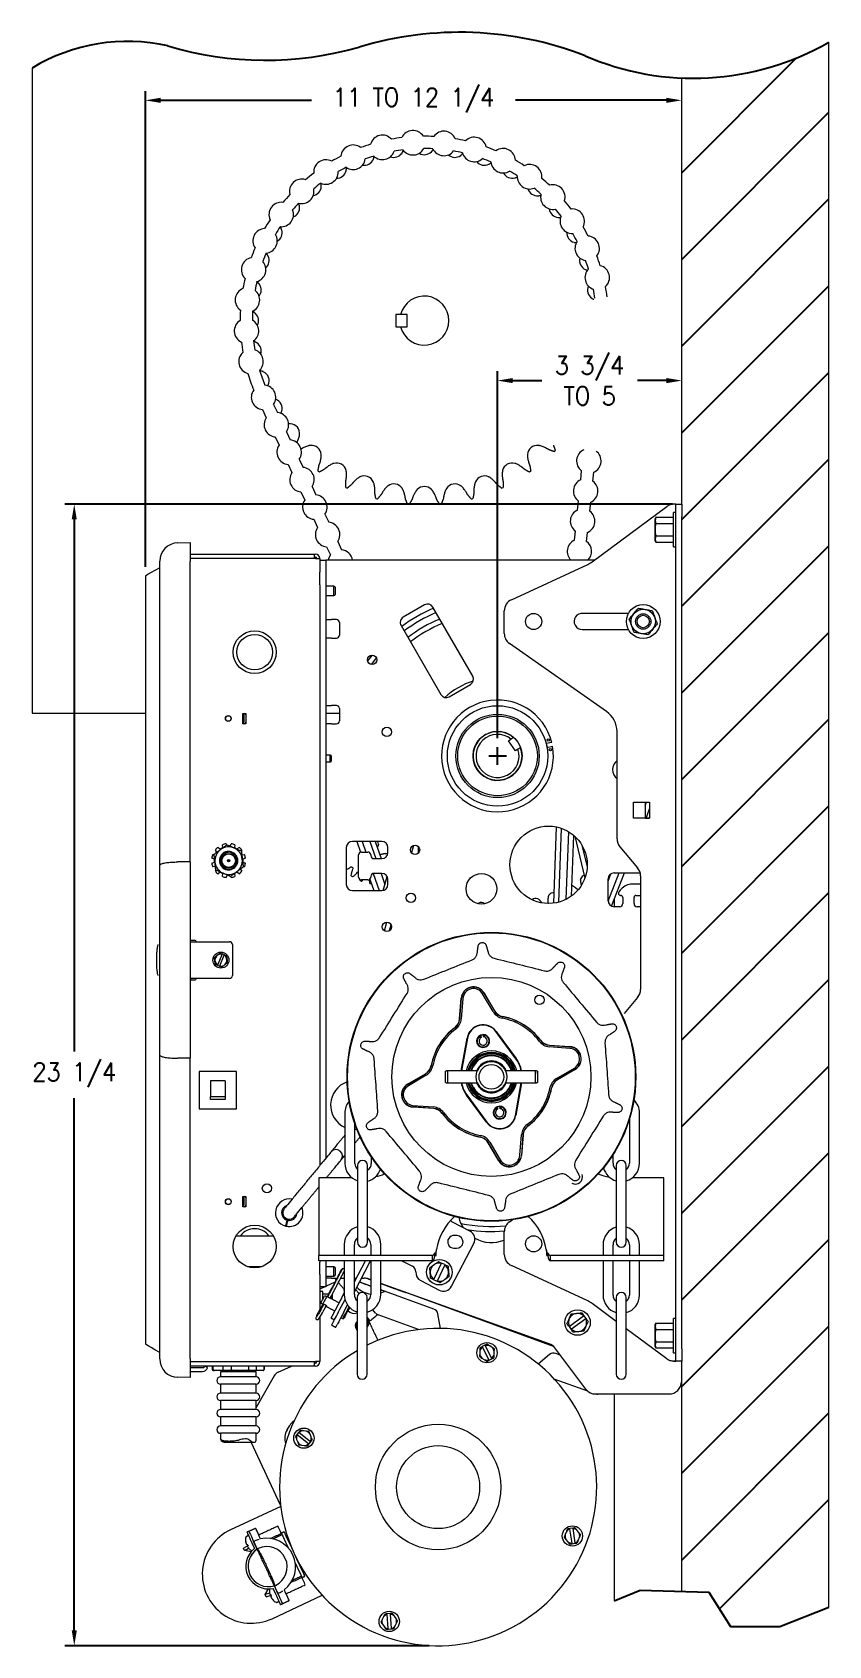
# Model space of a CAD drawing. Extents: x 30.1 to 46.3, y 8 to 40.9.
import ezdxf

# ---------------------------------------------------------------- set-up
doc = ezdxf.new("R2010")
doc.units = 0
doc.header["$LTSCALE"] = 0.5
doc.header["$MEASUREMENT"] = 0
doc.layers.get('Defpoints').update_dxf_attribs({"linetype": 'CONTINUOUS'})
doc.layers.add('DIM', color=1, linetype='CONTINUOUS')
doc.layers.add('OBJ', color=3, linetype='CONTINUOUS')
doc.styles.add('ROMANS', font='romans.shx', dxfattribs={"width": 0.9, "height": 0.375})
doc.dimstyles.new('GENIE', dxfattribs={"dimscale": 2, "dimtxt": 0.25, "dimasz": 0.156, "dimexe": 0.095, "dimexo": 0.0925, "dimgap": 0.095, "dimtad": 0, "dimtih": 1, "dimtoh": 1, "dimdec": 5, "dimzin": 4, "dimdsep": 46, "dimlunit": 5, "dimtxsty": 'ROMANS', "dimcen": 0.09, "dimadec": 0, "dimazin": 0, "dimtfac": 1, "dimtdec": 5, "dimtofl": 0, "dimtmove": 0, "dimatfit": 3, "dimfxl": 0, "dimfrac": 2, "dimtolj": 1, "dimtzin": 4, "dimarcsym": 0})

msp = doc.modelspace()

# ---------------------------------------------------------------- blocks, each defined once
blk = doc.blocks.new('*D30')
at = {"layer": 'Defpoints', "color": 0}
for p in [(43.318, 33.839), (43.318, 29.238), (39.56, 26.366)]:
    blk.add_point(p, dxfattribs=at)
at = {"layer": 'DIM', "color": 0, "lineweight": -2}
for p, q in [((39.56, 26.551), (39.56, 34.029)), ((39.872, 33.839), (40.462, 33.839)), ((43.006, 33.839), (42.417, 33.839))]:
    blk.add_line(p, q, dxfattribs=at)
at = {"layer": 'DIM', "color": 0}
for points in [[(39.872, 33.891), (39.872, 33.787), (39.56, 33.839)], [(43.006, 33.891), (43.006, 33.787), (43.318, 33.839)]]:
    blk.add_solid(points, dxfattribs=at)
at = {"layer": 'DIM', "color": 0, "insert": (41.439, 33.839), "char_height": 0.375, "attachment_point": 5, "style": 'ROMANS'}
blk.add_mtext('\\A1;3 3/4\\PTO 5', dxfattribs=at)
blk = doc.blocks.new('*D31')
at = {"layer": 'Defpoints', "color": 0}
for p in [(43.318, 39.553), (43.318, 31.319), (32.375, 29.855)]:
    blk.add_point(p, dxfattribs=at)
at = {"layer": 'DIM', "color": 0, "lineweight": -2}
for p, q in [((32.375, 30.04), (32.375, 39.743)), ((32.687, 39.553), (35.768, 39.553)), ((43.006, 39.553), (39.925, 39.553))]:
    blk.add_line(p, q, dxfattribs=at)
at = {"layer": 'DIM', "color": 0}
for points in [[(32.687, 39.605), (32.687, 39.501), (32.375, 39.553)], [(43.006, 39.605), (43.006, 39.501), (43.318, 39.553)]]:
    blk.add_solid(points, dxfattribs=at)
at = {"layer": 'DIM', "color": 0, "insert": (37.847, 39.553), "char_height": 0.375, "attachment_point": 5, "style": 'ROMANS'}
blk.add_mtext('\\A1;11 TO 12 1/4', dxfattribs=at)
blk = doc.blocks.new('*D37')
at = {"layer": 'Defpoints', "color": 0}
for p in [(43.318, 31.319), (30.925, 8.045), (38.349, 8.045)]:
    blk.add_point(p, dxfattribs=at)
at = {"layer": 'DIM', "color": 0, "lineweight": -2}
for p, q in [((43.133, 31.319), (30.735, 31.319)), ((30.925, 31.007), (30.925, 20.157)), ((30.925, 8.357), (30.925, 19.206)), ((38.164, 8.045), (30.735, 8.045))]:
    blk.add_line(p, q, dxfattribs=at)
at = {"layer": 'DIM', "color": 0}
for points in [[(30.873, 31.007), (30.977, 31.007), (30.925, 31.319)], [(30.873, 8.357), (30.977, 8.357), (30.925, 8.045)]]:
    blk.add_solid(points, dxfattribs=at)
at = {"layer": 'DIM', "color": 0, "insert": (30.925, 19.682), "char_height": 0.375, "attachment_point": 5, "style": 'ROMANS'}
blk.add_mtext('\\A1;23 1/4', dxfattribs=at)

# ---------------------------------------------------------------- dimensions: what is measured, and where the dimension line sits
at = {"layer": 'DIM'}
for base, p1, p2, text, picture, middle in [((43.317862, 39.552589), (32.375367, 29.855252), (43.317862, 31.318527), '11 TO 12 1/4', '*D31', (37.846614, 39.552589)), ((43.317862, 33.839291), (39.560362, 26.366275), (43.317862, 29.238104), '<>\\PTO 5', '*D30', (41.439112, 33.839291))]:
    dim = msp.add_linear_dim(base=base, p1=p1, p2=p2, text=text, dimstyle='GENIE', override={"dimse2": 1}, dxfattribs=at)
    dim.commit()
    dim.dimension.update_dxf_attribs({"geometry": picture, "text_midpoint": middle})
dim = msp.add_linear_dim(base=(30.925189, 8.044886), p1=(43.317862, 31.318527), p2=(38.348513, 8.044886), angle=90, dimstyle='GENIE', override={"dimdec": 4}, dxfattribs=at)
dim.commit()
dim.dimension.update_dxf_attribs({"geometry": '*D37', "text_midpoint": (30.925189, 19.681707)})

# ---------------------------------------------------------------- linework, layer by layer
at = {"layer": 'DIM'}
for p, q in [((43.317862, 38.076938), (45.657055, 40.416131)), ((43.317862, 36.309171), (46.317862, 39.309172)), ((43.317862, 34.541405), (46.317862, 37.541405)), ((43.317862, 32.773638), (46.317862, 35.773638)), ((43.317862, 31.005871), (46.317862, 34.005871)), ((43.317862, 29.238104), (46.317862, 32.238104)), ((43.317862, 27.470337), (46.317862, 30.470337)), ((43.317862, 25.70257), (46.317862, 28.70257)), ((43.317862, 23.934803), (46.317862, 26.934803)), ((39.560362, 26.006275), (39.560362, 26.366275)), ((39.380362, 26.186275), (39.740362, 26.186275)), ((43.317862, 22.167036), (46.317862, 25.167036)), ((43.317862, 20.399269), (46.317862, 23.399269)), ((43.317862, 18.631502), (46.317862, 21.631502)), ((43.317862, 16.863735), (46.317862, 19.863735)), ((43.317862, 15.095968), (46.317862, 18.095968)), ((43.317862, 13.328201), (46.317862, 16.328201)), ((43.317862, 11.560434), (46.317862, 14.560434)), ((43.317862, 9.792667), (46.317862, 12.792667)), ((44.087139, 8.794178), (46.317862, 11.0249))]:
    msp.add_line(p, q, dxfattribs=at)
at = {"layer": 'DIM', "color": 3, "linetype": 'Continuous', "lineweight": 15}
for p, q in [((43.197862, 31.318526), (43.160214, 31.318526)), ((43.197862, 31.318526), (43.317862, 31.318526)), ((43.197862, 31.068526), (43.197862, 31.318526)), ((43.317862, 31.318526), (43.317862, 31.068526)), ((43.197862, 13.848527), (43.197862, 14.273529)), ((43.317862, 13.848527), (43.148307, 13.848527)), ((43.310362, 13.848527), (43.310362, 13.427277)), ((43.317862, 14.098526), (43.317862, 13.848527))]:
    msp.add_line(p, q, dxfattribs=at)
at = {"layer": 'DIM', "color": 3, "lineweight": 15}
for p, q in [((42.792935, 31.051119), (42.772862, 31.015553)), ((42.772862, 31.015553), (42.772862, 30.58149)), ((42.792935, 31.051119), (43.147862, 31.051119)), ((42.792935, 30.924822), (43.147862, 30.924822)), ((43.197862, 31.148523), (43.147862, 31.148523)), ((43.147862, 30.798526), (43.147862, 31.148523)), ((42.792935, 30.67223), (43.147862, 30.67223)), ((43.147862, 30.44852), (43.147862, 30.798526)), ((42.772862, 30.58149), (42.792935, 30.545934)), ((42.792935, 30.545934), (43.147862, 30.545934)), ((43.147862, 30.44852), (43.197862, 30.44852)), ((43.315862, 30.17572), (43.317862, 30.17622)), ((43.317862, 30.17622), (43.317862, 30.17572)), ((43.317862, 29.92572), (43.317862, 30.17572)), ((42.792935, 14.621119), (42.772862, 14.585563)), ((42.772862, 14.585563), (42.772862, 14.1515)), ((42.792935, 14.621119), (43.147862, 14.621119)), ((42.792935, 14.494823), (43.147862, 14.494823)), ((43.197862, 14.718533), (43.147862, 14.718533)), ((43.147862, 14.368527), (43.147862, 14.718533)), ((42.772862, 14.1515), (42.792935, 14.115944)), ((42.792935, 14.242231), (43.147862, 14.242231)), ((43.147862, 14.01853), (43.147862, 14.368527)), ((42.792935, 14.115944), (43.147862, 14.115944)), ((43.147862, 14.01853), (43.197862, 14.01853))]:
    msp.add_line(p, q, dxfattribs=at)
at = {"layer": 'DIM', "color": 3, "lineweight": 15, "flags": 128}
for points in [[(42.792935, 31.051119), (42.773927, 30.983657), (42.792935, 30.924822)], [(42.792935, 30.67223), (42.773927, 30.604769), (42.792935, 30.545934)], [(42.792935, 14.621119), (42.773927, 14.553658), (42.792935, 14.494823)], [(42.792935, 14.242231), (42.773927, 14.174779), (42.792935, 14.115944)]]:
    msp.add_lwpolyline(points, dxfattribs=at)
at = {"layer": 'DIM', "color": 3, "linetype": 'Continuous', "lineweight": 15}
for centre, start, end in [((43.160214, 31.068527), 109.2327884, 126.4644923), ((43.160214, 14.098527), 233.5355077, 250.7672116), ((43.060362, 13.427277), 270, 0)]:
    msp.add_arc(centre, 0.25, start, end, dxfattribs=at)
at = {"layer": 'DIM', "color": 3, "lineweight": 15}
for centre, radius, start, end in [((43.223527, 30.798526), 0.448732, 163.6531781, 196.3468219), ((43.223636, 14.368527), 0.448837, 163.6570943, 196.3429057)]:
    msp.add_arc(centre, radius, start, end, dxfattribs=at)
at = {"layer": 'DIM', "color": 3, "linetype": 'Continuous', "lineweight": 15}
for points, knots in [([(43.160214, 31.318526), (43.150226, 31.318218), (43.130241, 31.317602), (43.100197, 31.31187), (43.083051, 31.306269), (43.077862, 31.304574)], [0, 0, 0, 0, 0.410608937, 0.821609604, 1, 1, 1, 1]), ([(43.077862, 13.86248), (43.089968, 13.85886), (43.114193, 13.851615), (43.137517, 13.849286), (43.147756, 13.848838), (43.147862, 13.848833)], [0, 0, 0, 0, 0.4105627137, 0.8215432485, 0.8258399925, 0.8258399925, 0.8258399925, 0.8258399925])]:
    msp.add_open_spline(points, degree=3, knots=knots, dxfattribs=at)
at = {"layer": 'OBJ', "linetype": 'Continuous', "lineweight": 15}
for p, q in [((46.317862, 8.829572), (46.317862, 40.738997)), ((30.067862, 40.210503), (30.067862, 27.061657)), ((43.317862, 31.318527), (43.317862, 40.008431)), ((37.583739, 35.186657), (37.484862, 35.186657)), ((37.484862, 35.186657), (37.484862, 34.936661)), ((37.484862, 34.936661), (37.583739, 34.936661)), ((37.717862, 35.186657), (37.583739, 35.186657)), ((37.583739, 34.936661), (37.717862, 34.936661)), ((37.717862, 34.936661), (37.717862, 35.186657)), ((34.765268, 33.248845), (34.843376, 33.081708)), ((34.991757, 33.354688), (35.069865, 33.18755)), ((35.026704, 32.68942), (35.104812, 32.522283)), ((35.253192, 32.795263), (35.3313, 32.628126)), ((35.28814, 32.129995), (35.366247, 31.962858)), ((35.514628, 32.235838), (35.592736, 32.068701)), ((41.257609, 31.814536), (41.276754, 31.998025)), ((41.506259, 31.788592), (41.525404, 31.97208)), ((35.776063, 31.676413), (35.854171, 31.509276)), ((35.549575, 31.570566), (35.627682, 31.403429)), ((41.193526, 31.200369), (41.212672, 31.383862)), ((41.442177, 31.174425), (41.461322, 31.357918)), ((41.488762, 30.144175), (43.011632, 31.269581)), ((43.197862, 31.318527), (43.160214, 31.318527)), ((43.197862, 31.318527), (43.317862, 31.318527)), ((43.197862, 31.068526), (43.197862, 31.318527)), ((43.317862, 31.318527), (43.317862, 31.068526)), ((35.81101, 31.011141), (35.889118, 30.844004)), ((36.037498, 31.116984), (36.115606, 30.949847)), ((43.197862, 14.098525), (43.197862, 31.068526)), ((43.317862, 14.098525), (43.317862, 31.068526)), ((41.129444, 30.586202), (41.14859, 30.769695)), ((41.378094, 30.560258), (41.39724, 30.743751)), ((33.036236, 30.530507), (33.29278, 30.534984)), ((33.29278, 30.534984), (33.29278, 30.149075)), ((33.29278, 30.301376), (35.825562, 30.301376)), ((35.825562, 30.211575), (35.825562, 30.301376)), ((35.825562, 30.301376), (35.845562, 30.301376)), ((36.072446, 30.451716), (36.150554, 30.284579)), ((36.298934, 30.557559), (36.377042, 30.390422)), ((32.66778, 30.149075), (32.66778, 30.155565)), ((32.66778, 23.959818), (32.66778, 30.149075)), ((35.845562, 30.211575), (33.29278, 30.211575)), ((33.29278, 24.025946), (33.29278, 30.149075)), ((35.825562, 30.241574), (35.845562, 30.241574)), ((35.845562, 30.211575), (35.935362, 30.211575)), ((35.935362, 30.211575), (35.935362, 29.931067)), ((35.935362, 30.177277), (36.054962, 30.177277)), ((36.054962, 30.177277), (36.054962, 29.677273)), ((36.174962, 30.177277), (36.054962, 30.177277)), ((41.53355, 30.177277), (36.174962, 30.177277)), ((39.842805, 29.370647), (41.401713, 30.092582)), ((35.935362, 29.677273), (35.935362, 29.931067)), ((35.935362, 29.677273), (35.935362, 17.835872)), ((36.054962, 29.677273), (36.054962, 17.980824)), ((36.220562, 29.455375), (36.220562, 29.645373)), ((36.250562, 29.628055), (36.250562, 29.472693)), ((36.054962, 28.964773), (36.174962, 28.964773)), ((36.275362, 28.964773), (36.174962, 28.964773)), ((38.070368, 29.26702), (37.637355, 29.017018)), ((39.053621, 27.813976), (38.241121, 29.221265)), ((39.697862, 28.683669), (39.697862, 29.143793)), ((42.230813, 29.091773), (41.306528, 29.091773)), ((36.335362, 28.904774), (36.335362, 28.649774)), ((37.591602, 28.846267), (38.404102, 27.438973)), ((41.288362, 28.761774), (42.23136, 28.761774)), ((36.174962, 28.589775), (36.054962, 28.589775)), ((36.174962, 28.589775), (36.275362, 28.589775)), ((41.78465, 27.092342), (39.804468, 28.478877)), ((38.574856, 27.393223), (39.007868, 27.64322)), ((30.067862, 27.061657), (32.375367, 27.061657)), ((34.364362, 26.844077), (34.364362, 27.054073)), ((34.364362, 27.054073), (34.424362, 27.054073)), ((34.364362, 27.024074), (34.374062, 27.024074)), ((34.394062, 27.024074), (34.374062, 27.024074)), ((34.374062, 26.874076), (34.374062, 27.024074)), ((34.394062, 26.874076), (34.394062, 27.024074)), ((34.424362, 27.054073), (34.424362, 26.844077)), ((36.054962, 27.214776), (36.174962, 27.214776)), ((36.054962, 27.061657), (36.335362, 27.061657)), ((36.275362, 27.214776), (36.174962, 27.214776)), ((36.335362, 27.154777), (36.335362, 26.899777)), ((34.374062, 26.874076), (34.364362, 26.874076)), ((34.424362, 26.844077), (34.364362, 26.844077)), ((34.394062, 26.874076), (34.374062, 26.874076)), ((36.174962, 26.839773), (36.054962, 26.839773)), ((36.174962, 26.839773), (36.275362, 26.839773)), ((41.997862, 24.49656), (41.997862, 26.682764)), ((39.326064, 26.62798), (39.287543, 26.605288)), ((39.784131, 26.49416), (39.834908, 26.529472)), ((39.926873, 26.288914), (39.784131, 26.49416)), ((39.886444, 26.565315), (39.886206, 26.565151)), ((39.977649, 26.324231), (39.926873, 26.288914)), ((40.028947, 26.359904), (40.029185, 26.360068)), ((40.666526, 26.461959), (40.552584, 26.437775)), ((40.552584, 26.437775), (40.569195, 26.359519)), ((40.569195, 26.359519), (40.683136, 26.383704)), ((36.148562, 26.066776), (36.148562, 26.201773)), ((36.168562, 26.190228), (36.168562, 26.078321)), ((39.132614, 25.928287), (39.147059, 25.904886)), ((42.333362, 24.917875), (42.333362, 25.246874)), ((42.333362, 25.246874), (42.662362, 25.246874)), ((42.570862, 25.246874), (42.570862, 24.920377)), ((42.61835, 24.990687), (42.662362, 25.110028)), ((42.662362, 25.246874), (42.662362, 24.917875)), ((40.707839, 23.184366), (40.765843, 24.73816)), ((40.811702, 23.205561), (40.867837, 24.709283)), ((42.662362, 24.917875), (42.333362, 24.917875)), ((42.570862, 24.920377), (42.662362, 24.920377)), ((42.590859, 24.920377), (42.61835, 24.990687)), ((33.953284, 24.317826), (33.947852, 24.374511)), ((34.022262, 24.394448), (34.034021, 24.368677)), ((34.102724, 24.342644), (34.126362, 24.394448)), ((34.200772, 24.374511), (34.195339, 24.317826)), ((37.200362, 24.442277), (36.600362, 24.442277)), ((36.690441, 24.442277), (36.766251, 24.224148)), ((36.799484, 24.442277), (36.874208, 24.227273)), ((36.958286, 24.442277), (37.079929, 24.092276)), ((37.067329, 24.442277), (37.188973, 24.092276)), ((37.808377, 24.204225), (37.853176, 24.361628)), ((40.964028, 23.265057), (41.015303, 24.638592)), ((41.069541, 23.330468), (41.115646, 24.565499)), ((41.135675, 24.547745), (41.343414, 23.695431)), ((41.283101, 24.365176), (41.3903, 23.925359)), ((33.29278, 24.025946), (33.29278, 20.022203)), ((33.783045, 24.079787), (33.731238, 24.103427)), ((33.731238, 23.999326), (33.783045, 24.022961)), ((33.751176, 24.177834), (33.779376, 24.175131)), ((33.783045, 24.022961), (33.783045, 24.079787)), ((33.836274, 24.221613), (33.803226, 24.267988)), ((33.857698, 24.322463), (33.904073, 24.289412)), ((33.904073, 24.289412), (33.953284, 24.317826)), ((34.195339, 24.317826), (34.244551, 24.289412)), ((34.222312, 24.135379), (34.222312, 24.051374)), ((34.222312, 24.051374), (34.222312, 23.967369)), ((34.244551, 24.289412), (34.290926, 24.322463)), ((34.345398, 24.267988), (34.328957, 24.24492)), ((34.340762, 24.172404), (34.397448, 24.177834)), ((34.417386, 24.103427), (34.365579, 24.079787)), ((34.365579, 24.079787), (34.365579, 24.022961)), ((34.365579, 24.022961), (34.417386, 23.999326)), ((36.475362, 24.317276), (36.475362, 23.567276)), ((36.725362, 23.717274), (36.725362, 24.167275)), ((36.785362, 24.227273), (36.915362, 24.227273)), ((36.975362, 24.167275), (36.975362, 24.154776)), ((37.037862, 24.092276), (37.200362, 24.092276)), ((37.325362, 24.217277), (37.325362, 24.317276)), ((37.944048, 24.337209), (37.943927, 24.202099)), ((42.056351, 24.335862), (42.419373, 23.903231)), ((32.66778, 20.088332), (32.66778, 23.959818)), ((33.807861, 23.930348), (33.751176, 23.924914)), ((33.803226, 23.83476), (33.819666, 23.857833)), ((33.904073, 23.813336), (33.857698, 23.78029)), ((33.953284, 23.784922), (33.904073, 23.813336)), ((33.947852, 23.728237), (33.953284, 23.784922)), ((34.0459, 23.760109), (34.022262, 23.7083)), ((34.126362, 23.7083), (34.114603, 23.734075)), ((34.244551, 23.813336), (34.195339, 23.784922)), ((34.195339, 23.784922), (34.200772, 23.728237)), ((34.290926, 23.78029), (34.244551, 23.813336)), ((34.31235, 23.881135), (34.345398, 23.83476)), ((34.397448, 23.924914), (34.369248, 23.927617)), ((36.975362, 23.729776), (36.975362, 23.717274)), ((37.025802, 23.791099), (37.147038, 23.442276)), ((37.200362, 23.792277), (37.037862, 23.792277)), ((37.184196, 23.792277), (37.262835, 23.566009)), ((37.228535, 23.44549), (37.309169, 23.728805)), ((41.815362, 23.631668), (41.874804, 23.783702)), ((41.817976, 23.226413), (42.043121, 23.802274)), ((41.888371, 23.123602), (42.153714, 23.802274)), ((41.940362, 23.802274), (42.470619, 23.802274)), ((42.477862, 23.742533), (42.477862, 21.424518)), ((36.600362, 23.442276), (37.200362, 23.442276)), ((36.915362, 23.657275), (36.785362, 23.657275)), ((36.957322, 23.674386), (37.037994, 23.442276)), ((37.325362, 23.567276), (37.325362, 23.667276)), ((41.815362, 23.237273), (41.815362, 23.677273)), ((42.029663, 23.392832), (42.029044, 23.385759)), ((42.477862, 23.572275), (42.305051, 23.572275)), ((41.815362, 23.237137), (41.829318, 23.179879)), ((42.052862, 23.112277), (41.940362, 23.112277)), ((41.942862, 23.262974), (41.942862, 23.112277)), ((42.068892, 23.342276), (42.075362, 23.342276)), ((42.115362, 23.302275), (42.115362, 23.174773)), ((42.345362, 23.174773), (42.345362, 23.302275)), ((42.385362, 23.342276), (42.477862, 23.342276)), ((42.477862, 23.112277), (42.407862, 23.112277)), ((37.254009, 22.621717), (37.303974, 22.797274)), ((37.358736, 22.624373), (37.391607, 22.73987)), ((37.391406, 22.739166), (37.39716, 22.722608)), ((33.29278, 22.399077), (33.361812, 22.399077)), ((33.391812, 22.424073), (33.311812, 22.424073)), ((33.361812, 22.399077), (34.091812, 22.399077)), ((33.411812, 22.399077), (33.411812, 22.404075)), ((33.941139, 22.143969), (33.84823, 21.92277)), ((33.892486, 21.90418), (33.985393, 22.125384)), ((33.987345, 22.13003), (33.94309, 22.148615)), ((34.151812, 22.339073), (34.151812, 21.709076)), ((33.846279, 21.918124), (33.890534, 21.899534)), ((33.361812, 21.649077), (33.29278, 21.649077)), ((33.311812, 21.624076), (33.391812, 21.624076)), ((34.091812, 21.649077), (33.361812, 21.649077)), ((33.411812, 21.644074), (33.411812, 21.649077)), ((38.787089, 20.825805), (38.82003, 21.24622)), ((38.790909, 20.825505), (38.823849, 21.245924)), ((38.854289, 21.243535), (38.821348, 20.823121)), ((39.469184, 20.972921), (39.255026, 21.336199)), ((39.281329, 21.351706), (39.495486, 20.988427)), ((39.284629, 21.353654), (39.498786, 20.990375)), ((42.419373, 21.26382), (42.14115, 20.932249)), ((38.820021, 19.768471), (38.94032, 20.433198)), ((38.946589, 20.432063), (38.826495, 19.768471)), ((39.19366, 20.472758), (39.203561, 20.429937)), ((39.212837, 20.494835), (39.22397, 20.446687)), ((39.261552, 20.506099), (39.272685, 20.457951)), ((39.288474, 20.49468), (39.298376, 20.451864)), ((39.936175, 20.011324), (39.528328, 20.566581)), ((39.533463, 20.570355), (39.941309, 20.015098)), ((32.66778, 13.899074), (32.66778, 20.088332)), ((41.03543, 20.22454), (40.615014, 20.257482)), ((40.617399, 20.287923), (41.037815, 20.254981)), ((40.617698, 20.291743), (41.038114, 20.258801)), ((33.29278, 13.899074), (33.29278, 20.022203)), ((33.475562, 19.751777), (33.475562, 18.991775)), ((34.235562, 19.751777), (33.475562, 19.751777)), ((34.235562, 18.991775), (34.235562, 19.751777)), ((38.497862, 19.52947), (38.497862, 19.757469)), ((38.537862, 19.768471), (38.537862, 19.518469)), ((40.332862, 19.518469), (40.332862, 19.768471)), ((40.372862, 19.757469), (40.372862, 19.52947)), ((40.764816, 19.609645), (41.128094, 19.823804)), ((41.1436, 19.797503), (40.780322, 19.583344)), ((41.145545, 19.794204), (40.782267, 19.580045)), ((33.705562, 19.559277), (33.705562, 19.234277)), ((34.005562, 19.559277), (33.705562, 19.559277)), ((34.005562, 19.559277), (34.005562, 19.234277)), ((37.725178, 19.492736), (38.088457, 19.706895)), ((37.727124, 19.489436), (38.090402, 19.703595)), ((38.105908, 19.677289), (37.742629, 19.463135)), ((38.497862, 19.708434), (38.497862, 19.737199)), ((38.497862, 19.727184), (38.497862, 19.72747)), ((38.497862, 19.559469), (38.497862, 19.708434)), ((39.15596, 19.476483), (39.13482, 19.518469)), ((39.17655, 19.467444), (39.148405, 19.518469)), ((39.924134, 18.854872), (40.044228, 19.518469)), ((40.050703, 19.518469), (39.930404, 18.853741)), ((40.372862, 19.708434), (40.372862, 19.737199)), ((34.005562, 19.234277), (33.705562, 19.234277)), ((33.705562, 19.184275), (33.705562, 19.234277)), ((34.005562, 19.184275), (33.705562, 19.184275)), ((34.005562, 19.234277), (34.005562, 19.184275)), ((39.337261, 18.716585), (38.929414, 19.271842)), ((38.934549, 19.275615), (39.342396, 18.720353)), ((33.475562, 18.991775), (34.235562, 18.991775)), ((38.253025, 18.995196), (37.83261, 19.028139)), ((38.253325, 18.999017), (37.832909, 19.031954)), ((37.835294, 19.062395), (38.25571, 19.029457)), ((39.531595, 19.011318), (39.541496, 18.968501)), ((39.550772, 19.033395), (39.561905, 18.985251)), ((39.599486, 19.044659), (39.61062, 18.996515)), ((39.626409, 19.033245), (39.63631, 18.990423)), ((40.016435, 18.043399), (40.049375, 18.463819)), ((40.079815, 18.46143), (40.046875, 18.041015)), ((40.083634, 18.461134), (40.050694, 18.040715)), ((39.586095, 17.933286), (39.371937, 18.296564)), ((39.589395, 17.935229), (39.375237, 18.298507)), ((39.40154, 18.314014), (39.615697, 17.950735)), ((36.704845, 17.835501), (36.704845, 17.565502)), ((36.909845, 17.565502), (36.909845, 17.835501)), ((41.982862, 17.836473), (41.982862, 17.566473)), ((42.187862, 17.566473), (42.187862, 17.836473)), ((35.915362, 17.583467), (35.915362, 16.121469)), ((36.592275, 17.583467), (35.915362, 17.583467)), ((42.955362, 17.583467), (42.309928, 17.583467)), ((42.955362, 16.121469), (42.955362, 17.583467)), ((34.364362, 17.204077), (34.424362, 17.204077)), ((34.364362, 16.994076), (34.364362, 17.204077)), ((34.364362, 17.174073), (34.374062, 17.174073)), ((34.374062, 17.024076), (34.374062, 17.174073)), ((34.394062, 17.174073), (34.374062, 17.174073)), ((34.394062, 17.024076), (34.394062, 17.174073)), ((34.424362, 17.204077), (34.424362, 16.994076)), ((34.374062, 17.024076), (34.364362, 17.024076)), ((34.424362, 16.994076), (34.364362, 16.994076)), ((34.394062, 17.024076), (34.374062, 17.024076)), ((35.257028, 16.627531), (35.247239, 16.629873)), ((35.254661, 16.660755), (35.254428, 16.659779)), ((35.254517, 16.660271), (35.264491, 16.657887)), ((35.264386, 16.658422), (35.264153, 16.657451)), ((36.704845, 16.541503), (36.704845, 16.271504)), ((36.909845, 16.271504), (36.909845, 16.541503)), ((38.623385, 16.694969), (38.999151, 16.498198)), ((39.697862, 16.023257), (39.697862, 16.483382)), ((39.804468, 16.688173), (39.863952, 16.729821)), ((41.982862, 16.542475), (41.982862, 16.27247)), ((42.187862, 16.27247), (42.187862, 16.542475)), ((34.225957, 16.401775), (34.985167, 16.401775)), ((35.915362, 16.121469), (35.915362, 16.001471)), ((38.622005, 15.372722), (39.078484, 16.244437)), ((38.665531, 16.151679), (38.720454, 16.14876)), ((38.734144, 16.406398), (38.679221, 16.409317)), ((42.955362, 16.001471), (42.955362, 16.121469)), ((36.855362, 16.001471), (35.915362, 16.001471)), ((35.915362, 15.893469), (35.915362, 16.001471)), ((36.855362, 15.893469), (35.915362, 15.893469)), ((35.935362, 15.893469), (35.935362, 15.864775)), ((35.935362, 15.610981), (35.935362, 15.864775)), ((36.054962, 15.893469), (36.054962, 15.864775)), ((36.054962, 15.864775), (36.054962, 15.364776)), ((36.639765, 15.466451), (36.863378, 15.893469)), ((36.639765, 15.261665), (36.970614, 15.893469)), ((37.946858, 16.001471), (36.855362, 16.001471)), ((37.946858, 15.893469), (36.855362, 15.893469)), ((37.610324, 15.893469), (37.824975, 15.781065)), ((38.232081, 16.001471), (37.946858, 16.001471)), ((38.232081, 15.893469), (37.946858, 15.893469)), ((38.232081, 15.893469), (38.232081, 16.001471)), ((38.262294, 15.510723), (38.41629, 15.842083)), ((38.284027, 16.001471), (38.284027, 16.058311)), ((38.284027, 16.058311), (38.306382, 16.058311)), ((38.284027, 16.001471), (38.306382, 16.001471)), ((38.306382, 16.001471), (38.306382, 16.058311)), ((38.484304, 15.810473), (38.330308, 15.479114)), ((38.486328, 15.814829), (38.418314, 15.846438)), ((41.401713, 15.074469), (39.842805, 15.796403)), ((40.564342, 16.058311), (40.586697, 16.058311)), ((40.564342, 16.001471), (40.564342, 16.058311)), ((40.564342, 16.001471), (40.586697, 16.001471)), ((40.586697, 16.001471), (40.586697, 16.058311)), ((40.638643, 15.893469), (40.638643, 16.001471)), ((40.923866, 16.001471), (40.638643, 16.001471)), ((40.923866, 15.893469), (40.638643, 15.893469)), ((42.015362, 16.001471), (40.923866, 16.001471)), ((42.015362, 15.893469), (40.923866, 15.893469)), ((42.955362, 16.001471), (42.015362, 16.001471)), ((42.955362, 15.893469), (42.015362, 15.893469)), ((42.955362, 15.893469), (42.955362, 16.001471)), ((34.751336, 15.771773), (34.459788, 15.771773)), ((35.935362, 15.610981), (35.935362, 14.900071)), ((36.054962, 15.375266), (36.249049, 15.465771)), ((36.174962, 15.537273), (36.05867, 15.537273)), ((36.174962, 15.537273), (36.284187, 15.537273)), ((36.220562, 15.580376), (36.220562, 15.770374)), ((36.250562, 15.753056), (36.250562, 15.597694)), ((36.35881, 15.537273), (36.434765, 15.537273)), ((36.653967, 15.493569), (36.637608, 15.499525)), ((36.639765, 15.537273), (36.676853, 15.537273)), ((36.651627, 15.489101), (36.639765, 15.493419)), ((36.784091, 15.537273), (36.841973, 15.537273)), ((36.913285, 15.526887), (36.974766, 15.504509)), ((36.974766, 15.505279), (36.926214, 15.522653)), ((37.992478, 15.490166), (38.368244, 15.293391)), ((38.26027, 15.506368), (38.328284, 15.474758)), ((35.935362, 15.319495), (36.032465, 15.364776)), ((36.054962, 15.364776), (35.935362, 15.364776)), ((35.995562, 15.109283), (35.995562, 15.267273)), ((36.165562, 15.120008), (36.165562, 15.16824)), ((36.185562, 15.202727), (36.185562, 15.109537)), ((36.398238, 15.166893), (36.434765, 15.236645)), ((36.434765, 15.281001), (36.432253, 15.286389)), ((36.736755, 15.226512), (36.665701, 15.311193)), ((36.693835, 15.143108), (36.693835, 14.873108)), ((36.802924, 15.439357), (36.744038, 15.460787)), ((36.974766, 15.37681), (36.802924, 15.439357)), ((36.898835, 14.873108), (36.898835, 15.143108)), ((40.614659, 14.202579), (37.179765, 15.431909)), ((37.179765, 15.429895), (37.454767, 15.329806)), ((38.262108, 14.908256), (37.179765, 15.302196)), ((37.179765, 15.236983), (37.253441, 15.270061)), ((40.70389, 14.147222), (37.68969, 15.2443)), ((41.982862, 15.144159), (41.982862, 14.874159)), ((42.187862, 14.874159), (42.187862, 15.144159)), ((36.193198, 14.775338), (36.369349, 15.111724)), ((36.339612, 14.893266), (36.449048, 15.102248)), ((36.377728, 15.127723), (36.356173, 15.086563)), ((36.423772, 14.849196), (36.499722, 14.994232)), ((37.071798, 14.827227), (37.014841, 14.895106)), ((38.394993, 14.514551), (38.342457, 14.812499)), ((41.982862, 14.657734), (41.488762, 15.022875)), ((35.935362, 14.7408), (35.935362, 13.836574)), ((36.176234, 14.581271), (36.177795, 14.584251)), ((36.177795, 14.584251), (36.206236, 14.638566)), ((36.261954, 14.540181), (36.260393, 14.537201)), ((36.261954, 14.540181), (36.290395, 14.594496)), ((37.949014, 14.490123), (37.124801, 14.790112)), ((41.019145, 14.553585), (41.063606, 14.493183)), ((41.023013, 14.556434), (41.31728, 14.773043)), ((41.361741, 14.71264), (41.067474, 14.496031)), ((41.365609, 14.715489), (41.321148, 14.775892)), ((43.011632, 13.897469), (42.187862, 14.506239)), ((39.300668, 14.171745), (39.24732, 14.144289)), ((39.304916, 14.163494), (39.439435, 13.902144)), ((39.449331, 14.127346), (39.401025, 14.158434)), ((32.66778, 13.892588), (32.66778, 13.899074)), ((33.29278, 13.899074), (33.29278, 13.513165)), ((33.29278, 13.836574), (35.845562, 13.836574)), ((35.825562, 13.746773), (35.825562, 13.836574)), ((35.935362, 13.836574), (35.845562, 13.836574)), ((36.693835, 13.849105), (36.693835, 13.579105)), ((36.898835, 13.579105), (36.898835, 13.849105)), ((39.199834, 14.054882), (39.197063, 13.997502)), ((39.241672, 13.910836), (39.289978, 13.879743)), ((39.386087, 13.874683), (39.251567, 14.136038)), ((39.390334, 13.866433), (39.443682, 13.893893)), ((39.491169, 13.9833), (39.49394, 14.04068)), ((40.623872, 13.982131), (40.39211, 13.787661)), ((41.360362, 13.277276), (40.730418, 14.117199)), ((40.841146, 13.969563), (40.746973, 14.003838)), ((41.982862, 13.850161), (41.982862, 13.580161)), ((42.187862, 13.580161), (42.187862, 13.850161)), ((43.160214, 13.848523), (43.197862, 13.848523)), ((43.197862, 13.848523), (43.197862, 14.098525)), ((43.317862, 13.848523), (43.197862, 13.848523)), ((43.310362, 13.848523), (43.310362, 13.427273)), ((43.317862, 14.098525), (43.317862, 13.848523)), ((43.317862, 9.153124), (43.317862, 13.848523)), ((33.29278, 13.513165), (33.036236, 13.517642)), ((35.825562, 13.746773), (33.29278, 13.746773)), ((33.555562, 13.746773), (33.29278, 13.746773)), ((33.565562, 13.711775), (33.29278, 13.711775)), ((33.29278, 13.636776), (33.540494, 13.636776)), ((33.565562, 13.746773), (33.555562, 13.746773)), ((33.565562, 13.746773), (33.565562, 13.711775)), ((33.64465, 13.7114), (33.594126, 13.746773)), ((33.645562, 13.746773), (33.594126, 13.746773)), ((33.740362, 13.746773), (33.645562, 13.746773)), ((33.757818, 13.676777), (33.757818, 13.746773)), ((33.77631, 13.656775), (33.760362, 13.656775)), ((33.969628, 13.656775), (33.77631, 13.656775)), ((34.075509, 13.626775), (33.907862, 13.626775)), ((34.075509, 13.526775), (33.907862, 13.526775)), ((33.955004, 13.746773), (33.955004, 13.676777)), ((34.132924, 13.656775), (33.969628, 13.656775)), ((34.632862, 13.626775), (34.075509, 13.626775)), ((34.632862, 13.526775), (34.075509, 13.526775)), ((34.130921, 13.676777), (34.130921, 13.746773)), ((34.476709, 13.656775), (34.132924, 13.656775)), ((34.626976, 13.656775), (34.476709, 13.656775)), ((34.481582, 13.746773), (34.481582, 13.676777)), ((34.777442, 13.656775), (34.626976, 13.656775)), ((35.002074, 13.544798), (34.632862, 12.905301)), ((34.643465, 13.676777), (34.643465, 13.746773)), ((34.780362, 13.656775), (34.779792, 13.656775)), ((34.79694, 13.746773), (34.79694, 13.676777)), ((35.085434, 13.621181), (35.354771, 13.746773)), ((35.845562, 13.806575), (35.825562, 13.806575)), ((35.845562, 13.746773), (35.825562, 13.746773)), ((34.075509, 13.376773), (33.907862, 13.376773)), ((34.075509, 13.193233), (33.907862, 13.193233)), ((34.632862, 13.376773), (34.075509, 13.376773)), ((34.632862, 13.193233), (34.075509, 13.193233)), ((41.403087, 13.232943), (40.718047, 13.482278)), ((41.560362, 13.177276), (43.060362, 13.177276)), ((41.610266, 13.177276), (41.606719, 13.176647)), ((41.942862, 13.177276), (41.942862, 8.960803)), ((34.075509, 13.043232), (33.907862, 13.043232)), ((34.075509, 12.859691), (33.907862, 12.859691)), ((34.632862, 13.043232), (34.075509, 13.043232)), ((34.632862, 12.859691), (34.075509, 12.859691)), ((34.075509, 12.70969), (33.907862, 12.70969)), ((34.075509, 12.526149), (33.907862, 12.526149)), ((34.632862, 12.70969), (34.075509, 12.70969)), ((34.632862, 12.526149), (34.075509, 12.526149)), ((35.267783, 12.445768), (35.320505, 12.534987)), ((35.267795, 12.44574), (35.320517, 12.534963)), ((34.075509, 12.376152), (33.907862, 12.376152)), ((34.632862, 12.376152), (34.075509, 12.376152)), ((35.133916, 10.909371), (34.535138, 12.193457)), ((35.46193, 12.24895), (35.483234, 12.195602)), ((35.505138, 12.397136), (35.468007, 12.350006)), ((35.706189, 12.162359), (35.475297, 12.344261)), ((35.512428, 12.391391), (35.74332, 12.209489)), ((35.658815, 12.418472), (35.601962, 12.426694)), ((35.713479, 12.156615), (35.75061, 12.203745)), ((35.756687, 12.3048), (35.735383, 12.358149)), ((35.559802, 12.135279), (35.616656, 12.127057)), ((35.137583, 10.885982), (34.11487, 10.409084)), ((35.133916, 10.909371), (35.135082, 10.90694)), ((35.133927, 10.909348), (35.133916, 10.909371)), ((35.135082, 10.906938), (35.133927, 10.909348)), ((34.726463, 10.221466), (34.723922, 10.226912)), ((35.079141, 10.482611), (35.07898, 10.482956)), ((40.961094, 10.363315), (40.940153, 10.309821)), ((40.954762, 10.213447), (40.990617, 10.168565)), ((41.093959, 10.441878), (41.034636, 10.432886)), ((41.080083, 10.133091), (41.036027, 10.423711)), ((41.09535, 10.432703), (41.139406, 10.142083)), ((41.220671, 10.352347), (41.184816, 10.397229)), ((41.214339, 10.202481), (41.23528, 10.255973)), ((34.453495, 10.077609), (34.379115, 10.031704)), ((34.400246, 9.986391), (34.379115, 10.031704)), ((34.400246, 9.986391), (34.481526, 10.03655)), ((34.532207, 9.961211), (34.400246, 9.986391)), ((34.435324, 10.116824), (34.435011, 10.116714)), ((34.452139, 10.07998), (34.46492, 10.087224)), ((34.466575, 10.083957), (34.453796, 10.076427)), ((34.546981, 10.144956), (34.601147, 10.028797)), ((34.584806, 10.170318), (34.607464, 10.180883)), ((34.656652, 10.016245), (34.584806, 10.170318)), ((34.587765, 10.163973), (34.657583, 10.014248)), ((34.656652, 10.016245), (34.679309, 10.026809)), ((41.081475, 10.123916), (41.140797, 10.132908)), ((35.035528, 9.097263), (34.981362, 9.213422)), ((35.006493, 9.266008), (35.076312, 9.11628)), ((35.007425, 9.264008), (35.030083, 9.274575)), ((35.07927, 9.109937), (35.007425, 9.264008)), ((34.81974, 9.086781), (34.885275, 9.204054)), ((34.910237, 9.116745), (34.81974, 9.086781)), ((34.840871, 9.041465), (34.81974, 9.086781)), ((34.840871, 9.041465), (34.924277, 9.069082)), ((34.922183, 9.071969), (34.93602, 9.076681)), ((34.924277, 9.069082), (34.926684, 9.062317)), ((34.9404, 9.067703), (34.926684, 9.062317)), ((34.943294, 9.026695), (34.944216, 9.027254)), ((34.960106, 8.596469), (35.98282, 9.073367)), ((35.07927, 9.109937), (35.101928, 9.120502)), ((35.212047, 9.180128), (35.209506, 9.185574)), ((37.231575, 8.630751), (37.206516, 8.57906)), ((37.370174, 8.698689), (37.31033, 8.694362)), ((37.332204, 8.391931), (37.311, 8.685104)), ((37.370843, 8.689434), (37.392048, 8.396259)), ((37.4895, 8.599527), (37.457263, 8.647075)), ((37.213548, 8.481838), (37.245785, 8.434291)), ((37.332874, 8.382674), (37.392717, 8.387003)), ((37.471472, 8.450614), (37.496532, 8.502306))]:
    msp.add_line(p, q, dxfattribs=at)
at = {"layer": 'OBJ', "linetype": 'Continuous', "lineweight": 15, "flags": 128}
for points in [[(36.150554, 30.284579), (36.120467, 30.226664), (36.108055, 30.177277)], [(32.66778, 30.024074), (32.571241, 29.968336), (32.49392, 29.923699), (32.435877, 29.890184), (32.397156, 29.86783), (32.377788, 29.856646), (32.375367, 29.855252)], [(37.000085, 28.241923), (36.934647, 28.157655), (36.909, 28.123024)], [(37.087451, 28.18619), (37.049591, 28.138446), (36.985561, 28.053183)], [(39.302372, 26.614022), (39.29, 26.606386), (39.278971, 26.599576)], [(40.554444, 26.438169), (40.558219, 26.422771), (40.571055, 26.359914)], [(39.118655, 25.951978), (39.122912, 25.944751), (39.141352, 25.913456)], [(42.570862, 25.160687), (42.592694, 25.227158), (42.599632, 25.249376)], [(37.24588, 21.613037), (37.240197, 21.607997), (37.19113, 21.553916)], [(41.679594, 21.553916), (41.630527, 21.607997), (41.624844, 21.613037)], [(39.262585, 20.501631), (39.22751, 20.495614), (39.21387, 20.490367)], [(39.068406, 19.424153), (39.034355, 19.495317), (39.026545, 19.518469)], [(39.60052, 19.040191), (39.585961, 19.038919), (39.551805, 19.028927)], [(36.693303, 18.569159), (36.669168, 18.567859), (36.650513, 18.567658)], [(36.16358, 18.112466), (36.160523, 18.108758), (36.151469, 18.097785), (36.136765, 18.079965), (36.116978, 18.055987), (36.092868, 18.026762), (36.06536, 17.993425), (36.035513, 17.95725), (36.004472, 17.919633)], [(36.322688, 18.305299), (36.291648, 18.267677), (36.2618, 18.231501), (36.234292, 18.198165), (36.210182, 18.168945), (36.190395, 18.144962), (36.175691, 18.127142), (36.166637, 18.116169), (36.16358, 18.112466)], [(36.207332, 17.752252), (36.238373, 17.789869), (36.268221, 17.826044), (36.295728, 17.859381), (36.319839, 17.888601), (36.339626, 17.912584), (36.354329, 17.930404), (36.363383, 17.941377), (36.36644, 17.945085)], [(36.36644, 17.945085), (36.369498, 17.948788), (36.378552, 17.959761), (36.393255, 17.977581), (36.413042, 18.001564), (36.437153, 18.030784), (36.445513, 18.040917)], [(35.36804, 17.148297), (35.336999, 17.110681), (35.307151, 17.074505), (35.279644, 17.041168), (35.255534, 17.011943), (35.235746, 16.987965), (35.221043, 16.970145), (35.211989, 16.959172), (35.208932, 16.955465)], [(35.208996, 16.788008), (35.212056, 16.784305), (35.221118, 16.773337), (35.235835, 16.755531), (35.25564, 16.731562), (35.262755, 16.722955)], [(35.411792, 16.788083), (35.414849, 16.791791), (35.423903, 16.802764), (35.438607, 16.820584), (35.458394, 16.844562), (35.482505, 16.873783), (35.510012, 16.907124), (35.539859, 16.9433), (35.5709, 16.980916)], [(38.623385, 16.694969), (38.599027, 16.705604), (38.59366, 16.707415)], [(35.958916, 15.039302), (35.959849, 15.041085), (35.965453, 15.051786), (35.975314, 15.070615), (35.987929, 15.094706), (36.00138, 15.120392), (36.013618, 15.14376), (36.022779, 15.161257), (36.02747, 15.170216), (36.027908, 15.171052)], [(36.07642, 15.166687), (36.075872, 15.16564), (36.070005, 15.154437), (36.058547, 15.132557), (36.043242, 15.103332), (36.02642, 15.071207), (36.010642, 15.041076), (35.99831, 15.017525), (35.991301, 15.00414), (35.990134, 15.001915)], [(36.369349, 15.111724), (36.374796, 15.122124), (36.380074, 15.132205), (36.384982, 15.141578), (36.389331, 15.14988), (36.392953, 15.156798), (36.395709, 15.162064), (36.397493, 15.165471), (36.398238, 15.166893)], [(36.377728, 15.127723), (36.379169, 15.130478), (36.380544, 15.133102), (36.3818, 15.1355), (36.382888, 15.137579), (36.383767, 15.139259), (36.384403, 15.14047), (36.384771, 15.141174), (36.384863, 15.141353)], [(36.974766, 15.371488), (36.91429, 15.393499), (36.847899, 15.417665), (36.784569, 15.440713), (36.741697, 15.456319)], [(37.253441, 15.270061), (37.248253, 15.271948), (37.229842, 15.27865), (37.198854, 15.289928), (37.179765, 15.296874)], [(37.454767, 15.329806), (37.500598, 15.313122), (37.544668, 15.297085), (37.585283, 15.282301), (37.620883, 15.269343), (37.650099, 15.258708), (37.671808, 15.250809), (37.685176, 15.245942), (37.68969, 15.2443)], [(37.68969, 15.2443), (37.691333, 15.248815), (37.691336, 15.248819)], [(35.997828, 15.001103), (35.983488, 14.980664), (35.964558, 14.950524), (35.943837, 14.915249), (35.92238, 14.876821), (35.901714, 14.838002), (35.883392, 14.801719), (35.868762, 14.770588), (35.858738, 14.74631), (35.854215, 14.730691), (35.853663, 14.720563), (35.855674, 14.711734), (35.861126, 14.702681), (35.870192, 14.695622), (35.881446, 14.692469), (35.890508, 14.693121), (35.897521, 14.695594), (35.902804, 14.6988), (35.907669, 14.702944), (35.915622, 14.712007), (35.929742, 14.731902), (35.948581, 14.761727), (35.969211, 14.79672), (35.990664, 14.835032), (36.009367, 14.869964), (36.009367, 14.869964)], [(36.206236, 14.638566), (36.212134, 14.649825), (36.222202, 14.669054), (36.236053, 14.695505), (36.253155, 14.728161), (36.272851, 14.765778), (36.294384, 14.806895), (36.316927, 14.849942), (36.339612, 14.893266)], [(36.423772, 14.849196), (36.401086, 14.805872), (36.378544, 14.762826), (36.35701, 14.721703), (36.337314, 14.684091), (36.320212, 14.651435), (36.306361, 14.624984), (36.296293, 14.605756), (36.290395, 14.594496)], [(36.333874, 15.043976), (36.334161, 15.04453), (36.335312, 15.046727), (36.337299, 15.050519), (36.340046, 15.055766), (36.343447, 15.062261), (36.347371, 15.069752), (36.351668, 15.07796), (36.356173, 15.086563)], [(36.404738, 14.713687), (36.40499, 14.71417), (36.409972, 14.723684), (36.42092, 14.744592), (36.43686, 14.775028), (36.456376, 14.812297), (36.477734, 14.853087), (36.499037, 14.893763), (36.518391, 14.930723), (36.530912, 14.954635)], [(36.542538, 14.942348), (36.5384, 14.934445), (36.521334, 14.901855), (36.501012, 14.863046), (36.479635, 14.822224), (36.459519, 14.783814), (36.442846, 14.75197), (36.431421, 14.730156), (36.426483, 14.720722), (36.426334, 14.720441)], [(36.166439, 14.724237), (36.166785, 14.724899), (36.168166, 14.727537), (36.17055, 14.732089), (36.173846, 14.738383), (36.177927, 14.746178), (36.182636, 14.755171), (36.187792, 14.765017), (36.193198, 14.775338)], [(36.693835, 14.657499), (36.681744, 14.643574), (36.661383, 14.607929), (36.654501, 14.571772), (36.661771, 14.538637), (36.682482, 14.511768), (36.693835, 14.503559)], [(36.898835, 14.542387), (36.91641, 14.561747), (36.936771, 14.597392), (36.943653, 14.633554), (36.936382, 14.666688), (36.915672, 14.693557), (36.898835, 14.704892)], [(37.113883, 14.794684), (37.087057, 14.772512), (37.053803, 14.745033), (37.021455, 14.7183), (36.99352, 14.695214), (36.973024, 14.678276), (36.96219, 14.669326), (36.960807, 14.668181)], [(32.66778, 14.024075), (32.571241, 14.079813), (32.49392, 14.124455), (32.435877, 14.157965), (32.397156, 14.180319), (32.377788, 14.191503), (32.375367, 14.192902)], [(34.447666, 10.357937), (34.45105, 10.350681), (34.460971, 10.329404), (34.476754, 10.295556), (34.497323, 10.251446), (34.521276, 10.200078), (34.546981, 10.144956)], [(34.48845, 10.376956), (34.491834, 10.369698), (34.501755, 10.348421), (34.517538, 10.314573), (34.538107, 10.270463), (34.562061, 10.219098), (34.584806, 10.170318)], [(34.723922, 10.226912), (34.698218, 10.282037), (34.674264, 10.333405), (34.653696, 10.377515), (34.637913, 10.41136), (34.627991, 10.432637), (34.624607, 10.439895)], [(35.148289, 10.33432), (35.14678, 10.337558), (35.140385, 10.351275), (35.129917, 10.37372), (35.116971, 10.401483), (35.103516, 10.430338), (35.091603, 10.455885), (35.083043, 10.474241), (35.079141, 10.482611)], [(35.150919, 10.340513), (35.151681, 10.33888), (35.157737, 10.325891), (35.169678, 10.300284), (35.187157, 10.262802), (35.209673, 10.214517), (35.236577, 10.156818), (35.267096, 10.09137), (35.290726, 10.040697)], [(35.205298, 10.365871), (35.206059, 10.364237), (35.212116, 10.351249), (35.224056, 10.325642), (35.241535, 10.288159), (35.264051, 10.239873), (35.290955, 10.182176), (35.321475, 10.116728), (35.354731, 10.045409), (35.389767, 9.970274), (35.425575, 9.893483), (35.461125, 9.817245), (35.495395, 9.743755), (35.527398, 9.675123), (35.556213, 9.613329), (35.581013, 9.560145), (35.601083, 9.517105), (35.615845, 9.485447), (35.624876, 9.46608), (35.627916, 9.459561)], [(34.662725, 10.017611), (34.662725, 10.017611)], [(35.433731, 9.734022), (35.441016, 9.718398), (35.47302, 9.649768), (35.501835, 9.587971), (35.526634, 9.534789), (35.546704, 9.49175), (35.561467, 9.460091), (35.570498, 9.440722), (35.573537, 9.434205)], [(35.012374, 9.267784), (35.012374, 9.267784)], [(35.636625, 9.287083), (35.635419, 9.289669), (35.629404, 9.302566), (35.619213, 9.32442), (35.606397, 9.351906), (35.592908, 9.380836), (35.580797, 9.406806), (35.57191, 9.425863), (35.5676, 9.435109), (35.567316, 9.435717)], [(35.134843, 8.88428), (35.131459, 8.891538), (35.121538, 8.912815), (35.105755, 8.946663), (35.085186, 8.990773), (35.061232, 9.042138), (35.035528, 9.097263)], [(35.175627, 8.903299), (35.172243, 8.910555), (35.162321, 8.931832), (35.146538, 8.96568), (35.125969, 9.00979), (35.102016, 9.061158), (35.07927, 9.109937)], [(35.311362, 8.967144), (35.307977, 8.974403), (35.298056, 8.99568), (35.282273, 9.029525), (35.261704, 9.073635), (35.237751, 9.125003), (35.212047, 9.180128)]]:
    msp.add_lwpolyline(points, dxfattribs=at)
at = {"layer": 'OBJ'}
msp.add_lwpolyline([(41.942862, 8.960803), (42.472391, 9.179521), (43.873447, 9.135778), (44.311277, 8.435878), (45.318285, 8.435878), (46.317862, 8.829572)], dxfattribs=at)
at = {"layer": 'OBJ', "linetype": 'Continuous', "lineweight": 15}
for centre, radius in [((40.296562, 28.927275), 0.165), ((42.532362, 28.927275), 0.3435), ((42.532362, 28.927275), 0.248675), ((42.532362, 28.927275), 0.15625), ((42.532362, 28.927275), 0.12625), ((34.605562, 28.301375), 0.4375), ((34.605562, 28.301375), 0.3625), ((37.000943, 28.146929), 0.095), ((34.067362, 26.949075), 0.06), ((34.067362, 26.949075), 0.055953), ((39.560362, 26.186275), 1.0236), ((39.560362, 26.186275), 0.85), ((39.560362, 26.186275), 0.8125), ((37.304362, 26.677275), 0.095), ((39.560362, 26.186275), 0.5), ((40.596436, 26.508418), 0.023437), ((40.637962, 26.312777), 0.023437), ((40.602362, 23.966284), 0.789), ((37.877196, 24.269713), 0.095), ((34.074312, 24.051375), 0.148), ((34.074312, 24.051375), 0.138), ((34.074312, 24.051375), 0.025), ((34.074312, 24.051375), 0.015), ((39.232067, 23.477275), 0.3125), ((37.793386, 23.293196), 0.095), ((37.304362, 22.702275), 0.095), ((39.435362, 19.643469), 2.945), ((39.435362, 19.643469), 2.934832), ((33.916812, 22.024075), 0.164), ((39.435362, 19.643469), 2.028878), ((40.415167, 21.212699), 0.0965), ((39.435362, 19.643469), 0.312), ((39.435362, 19.643469), 0.252), ((34.855562, 17.371775), 0.09375), ((34.067362, 17.099075), 0.06), ((34.067362, 17.099075), 0.055953), ((34.605562, 16.184275), 0.4375), ((40.296562, 16.239775), 0.165), ((38.373299, 15.660598), 0.26), ((41.192377, 14.634537), 0.26), ((39.345501, 14.01909), 0.207), ((38.348513, 11.279886), 1.28), ((35.609309, 12.276875), 0.207), ((38.348513, 11.279886), 0.847), ((41.087717, 10.282897), 0.207), ((37.351524, 8.540682), 0.207)]:
    msp.add_circle(centre, radius, dxfattribs=at)
at = {"layer": 'OBJ'}
for centre, radius, start, end in [((38.786157, 33.848099), 7.092548, 68.8339067, 106.7888714), ((32.01338, 37.001083), 3.753055, 77.3822881, 121.2238108), ((34.828446, 47.335283), 6.963739, 253.3504446, 285.9109284), ((43.556687, 45.552604), 5.549315, 246.5357989, 299.8393881)]:
    msp.add_arc(centre, radius, start, end, dxfattribs=at)
at = {"layer": 'OBJ', "linetype": 'Continuous', "lineweight": 15}
for centre, radius, start, end in [((37.211678, 38.593874), 0.25, 41.9329399, 165.3176704), ((37.835642, 38.688733), 0.25, 31.9709399, 155.3556704), ((38.067862, 35.061659), 3.7595, 87.0576609, 90.3069494), ((38.466609, 38.674219), 0.25, 22.0089399, 145.3936704), ((36.613531, 38.392502), 0.25, 51.8949399, 175.2796704), ((38.067862, 35.061659), 3.7595, 106.9816609, 110.2309494), ((37.211678, 38.593874), 0.25, 225.3470471, 341.9035632), ((38.067862, 35.061659), 3.7595, 97.0196609, 100.2689494), ((38.067862, 35.061659), 3.5095, 97.1371853, 100.151425), ((37.835642, 38.688733), 0.25, 215.3850471, 331.9415632), ((38.067862, 38.647194), 0.2025, 238.9107327, 315.7900605), ((38.067862, 35.061659), 3.5095, 87.1751853, 90.189425), ((38.466609, 38.674219), 0.25, 205.4230471, 321.9795632), ((38.067862, 35.061659), 3.5095, 77.2131853, 80.227425), ((38.067862, 35.061659), 3.7595, 77.0956609, 80.3449494), ((39.085552, 38.55077), 0.25, 12.0469399, 135.4316704), ((38.067862, 35.061659), 3.7595, 67.1336609, 70.3829494), ((39.673806, 38.322109), 0.25, 2.0849399, 125.4696704), ((36.05924, 38.09069), 0.25, 61.8569399, 185.2416704), ((38.067862, 35.061659), 3.7595, 116.9436609, 120.1929494), ((38.067862, 35.061659), 3.5095, 117.0611853, 120.075425), ((36.613531, 38.392502), 0.25, 235.3090471, 351.8655632), ((36.841537, 38.43096), 0.2025, 259.6114725, 335.7900605), ((38.067862, 35.061659), 3.5095, 107.0991853, 110.113425), ((37.44524, 38.592722), 0.2025, 249.2618416, 325.7900605), ((38.690484, 38.592722), 0.2025, 228.5581174, 305.7900605), ((39.085552, 38.55077), 0.25, 195.4610471, 312.0175632), ((39.294187, 38.43096), 0.2025, 218.2039675, 295.7900605), ((38.067862, 35.061659), 3.5095, 67.2511853, 70.265425), ((39.673806, 38.322109), 0.25, 185.4990471, 302.0555632), ((38.067862, 35.061659), 3.7595, 57.1716609, 60.4209494), ((40.213635, 37.99513), 0.25, 352.1229399, 115.5076704), ((35.565517, 37.697539), 0.25, 71.8189399, 195.2036704), ((38.067862, 35.061659), 3.7595, 126.9056609, 130.1549494), ((38.067862, 35.061659), 3.5095, 127.0231853, 130.037425), ((36.05924, 38.09069), 0.25, 245.2710471, 1.8275632), ((36.275094, 38.166824), 0.2025, 269.9596499, 345.7900605), ((39.86063, 38.166824), 0.2025, 207.8482535, 285.7900605), ((38.067862, 35.061659), 3.5095, 57.2891853, 60.303425), ((40.213635, 37.99513), 0.25, 175.5370471, 292.0935632), ((38.067862, 35.061659), 3.7595, 47.2096609, 50.4589494), ((38.067862, 35.061659), 3.7595, 136.8676609, 140.1169494), ((35.565517, 37.697539), 0.25, 255.2330471, 11.7895632), ((35.763124, 37.808339), 0.2025, 280.3064015, 355.7900605), ((40.3726, 37.808339), 0.2025, 197.4909455, 275.7900605), ((38.067862, 35.061659), 3.5095, 47.3271853, 50.341425), ((40.688758, 37.579693), 0.25, 165.5750471, 282.1315632), ((40.688758, 37.579693), 0.25, 342.1609399, 105.5456704), ((38.067862, 35.061659), 3.7595, 37.2476609, 40.4969494), ((35.147252, 37.224903), 0.25, 81.7809399, 205.1656704), ((35.147252, 37.224903), 0.25, 265.1950471, 21.7515632), ((38.067862, 35.061659), 3.5095, 136.9851853, 139.999425), ((35.321182, 37.366397), 0.2025, 290.6517537, 5.7900605), ((40.814541, 37.366397), 0.2025, 187.1320121, 265.7900605), ((38.067862, 35.061659), 3.5095, 37.3651853, 40.379425), ((41.084849, 37.088326), 0.25, 155.6130471, 272.1695632), ((41.084849, 37.088326), 0.25, 332.1989399, 95.5836704), ((34.817056, 36.687037), 0.25, 91.7429399, 215.1276704), ((38.067862, 35.061659), 3.7595, 146.8296609, 150.0789494), ((38.067862, 35.061659), 3.5095, 146.9471853, 149.961425), ((34.962697, 36.854427), 0.2025, 300.9957249, 15.7900605), ((41.173027, 36.854427), 0.2025, 176.771421, 255.7900605), ((38.067862, 35.061659), 3.7595, 27.2856609, 30.5349494), ((38.067862, 35.061659), 3.7595, 156.7916609, 160.0409494), ((34.817056, 36.687037), 0.25, 275.1570471, 31.7135632), ((38.067862, 35.061659), 3.5095, 27.4031853, 30.417425), ((41.389964, 36.535846), 0.25, 145.6510471, 262.2075632), ((41.389964, 36.535846), 0.25, 322.2369399, 85.6216704), ((34.584887, 36.100157), 0.25, 101.7049399, 225.0896704), ((34.584887, 36.100157), 0.25, 285.1190471, 41.6755632), ((38.067862, 35.061659), 3.5095, 156.9091853, 159.923425), ((34.698561, 36.287984), 0.2025, 311.3383435, 25.7900605), ((41.437163, 36.287984), 0.2025, 166.409139, 245.7900605), ((38.067862, 35.061659), 3.5095, 17.4411853, 20.455425), ((38.067862, 35.061659), 3.7595, 17.3236609, 20.5729494), ((38.067862, 35.061659), 3.7595, 166.7536609, 170.0029494), ((38.067862, 35.061659), 3.5095, 166.8711853, 169.885425), ((41.594903, 35.938912), 0.25, 135.6890471, 252.2455632), ((41.594903, 35.938912), 0.25, 312.2749399, 75.6596704), ((34.457746, 35.481962), 0.25, 111.6669399, 235.0516704), ((34.457746, 35.481962), 0.25, 295.0810471, 51.6375632), ((34.536799, 35.684281), 0.2025, 321.6796304, 35.7900605), ((38.067862, 35.061659), 0.5, 194.4775122, 165.5224878), ((41.598925, 35.684281), 0.2025, 156.0451316, 235.7900605), ((38.067862, 35.061659), 3.5095, 7.4791853, 10.493425), ((38.067862, 35.061659), 3.7595, 7.3616609, 10.6109494), ((38.067862, 35.061659), 3.7595, 176.7156609, 179.9649494), ((38.067862, 35.061659), 3.5095, 176.8331853, 179.847425), ((34.482326, 35.061659), 0.2025, 332.0196076, 45.7900605), ((34.439467, 34.851093), 0.25, 121.6289399, 245.0136704), ((34.439467, 34.851093), 0.25, 305.0430471, 61.5995632), ((38.067862, 35.061659), 3.7595, 186.6776609, 189.9269494), ((38.067862, 35.061659), 3.5095, 186.7951853, 189.809425), ((34.536799, 34.439037), 0.2025, 342.3582958, 55.7900605), ((34.5306, 34.226574), 0.25, 131.5909399, 254.9756704), ((34.5306, 34.226574), 0.25, 315.0050471, 71.5615632), ((38.067862, 35.061659), 3.7595, 196.6396609, 202.1254542), ((38.067862, 35.061659), 3.5095, 196.7571853, 202.0098374), ((34.698561, 33.835334), 0.2025, 334.2099395, 65.7900605), ((34.786849, 33.497912), 0.25, 143.762217, 265.0479907), ((34.786849, 33.497912), 0.25, 325.0479907, 83.733786), ((34.962697, 33.268891), 0.2025, 344.2099395, 69.4659856), ((35.048284, 32.938486), 0.25, 145.0479907, 265.0479907), ((35.048284, 32.938486), 0.25, 325.0479907, 85.0479907), ((35.321182, 32.756921), 0.2025, 354.2099395, 85.7900605), ((35.30972, 32.37906), 0.25, 325.0479907, 85.0479907), ((35.30972, 32.37906), 0.25, 145.0479907, 265.0479907), ((35.763124, 32.31498), 0.2025, 4.2099395, 95.7900605), ((40.3726, 32.31498), 0.2025, 84.2099395, 175.7900605), ((38.067862, 35.061659), 3.759391, 314.730266, 315.269734), ((41.423547, 32.200392), 0.25, 114.0433051, 234.0433051), ((41.423547, 32.200392), 0.25, 294.0433051, 54.0433051), ((35.571155, 31.819633), 0.25, 145.0479907, 265.0479907), ((35.571155, 31.819633), 0.25, 325.0479907, 85.0479907), ((38.067862, 35.061659), 3.759391, 234.730266, 235.269734), ((36.275094, 31.956494), 0.2025, 14.2099395, 105.7900605), ((39.86063, 31.956494), 0.2025, 74.2099395, 165.7900605), ((38.067862, 35.061659), 3.759391, 304.730266, 305.269734), ((38.067862, 35.061659), 3.759391, 244.730266, 245.269734), ((36.841537, 31.692358), 0.2025, 24.2099395, 115.7900605), ((37.44524, 31.530596), 0.2025, 34.2099395, 125.7900605), ((38.067862, 31.476124), 0.2025, 44.2099395, 135.7900605), ((38.690484, 31.530596), 0.2025, 54.2099395, 145.7900605), ((39.294187, 31.692358), 0.2025, 64.2099395, 155.7900605), ((38.067862, 35.061659), 3.759391, 294.730266, 295.269734), ((41.359465, 31.586226), 0.25, 114.0433051, 234.0433051), ((41.359465, 31.586226), 0.25, 294.0433051, 54.0433051), ((35.832591, 31.260207), 0.25, 145.0479907, 265.0479907), ((35.832591, 31.260207), 0.25, 325.0479907, 85.0479907), ((38.067862, 35.061659), 3.759391, 254.730266, 255.269734), ((38.067862, 35.061659), 3.759391, 264.730266, 265.269734), ((38.067862, 35.061659), 3.759391, 274.730266, 275.269734), ((38.067862, 35.061659), 3.759391, 284.730266, 285.269734), ((43.160214, 31.068525), 0.25, 109.2327884, 126.4644923), ((36.094026, 30.700781), 0.25, 325.0479907, 85.0479907), ((41.295383, 30.97206), 0.25, 114.0433051, 234.0433051), ((41.295383, 30.97206), 0.25, 294.0433051, 54.0433051), ((36.094026, 30.700781), 0.25, 145.0479907, 265.0479907), ((33.04278, 30.155563), 0.375, 91, 180), ((35.845562, 30.211575), 0.0898, 0, 90), ((36.355461, 30.141355), 0.25, 8.2609405, 85.0479907), ((41.231301, 30.357894), 0.25, 114.0433051, 226.2594586), ((41.231301, 30.357894), 0.25, 313.7405414, 54.0433051), ((35.845562, 30.211575), 0.03, 0, 90), ((41.1916, 30.546289), 0.5, 294.8488812, 306.4644923), ((38.132868, 29.158766), 0.125, 30, 120), ((39.947862, 29.143793), 0.25, 114.8488812, 180), ((36.275362, 28.904775), 0.06, 0, 90), ((37.699855, 28.908766), 0.125, 120, 210), ((39.560362, 26.186275), 3.2834, 113.4418881, 126.5581119), ((39.560362, 26.186275), 3.1804, 113.2285194, 126.7714806), ((39.560362, 26.186275), 3.0304, 112.891653, 127.108347), ((41.288362, 28.927275), 0.1655, 83.6983025, 270), ((36.275362, 28.649775), 0.06, 270, 0), ((39.560362, 26.186275), 2.9274, 112.6401865, 127.3598135), ((39.947862, 28.683667), 0.25, 180, 235), ((39.56019, 26.177277), 1.6145, 107.8776742, 131.8475956), ((38.945368, 27.751475), 0.125, 300, 30), ((38.512355, 27.501475), 0.125, 210, 300), ((39.560362, 26.186275), 1.14, 13.9944509, 9.9728689), ((34.394362, 27.024075), 0.03, 0, 180), ((36.275362, 27.154775), 0.06, 0, 90), ((41.497862, 26.682764), 0.5, 0, 55), ((34.394362, 26.874075), 0.03, 180, 0), ((36.275362, 26.899775), 0.06, 270, 0), ((39.560362, 26.186275), 0.4995, 49.3099023, 20.3252599), ((39.560362, 26.186275), 0.4395, 51.3414112, 18.2937509), ((42.135362, 25.907275), 0.23, 126.7143607, 233.2856393), ((34.074312, 24.051375), 0.347, 98.6269266, 111.3730734), ((34.074312, 24.051375), 0.347, 68.6269266, 81.3730734), ((36.600362, 24.317275), 0.125, 90, 180), ((37.027867, 24.389043), 0.102, 358.8855688, 31.4588619), ((37.200362, 24.317275), 0.125, 0, 90), ((42.247862, 24.496559), 0.25, 180, 220), ((34.074312, 24.051375), 0.347, 158.6269266, 171.3730734), ((34.074312, 24.051375), 0.281, 126.2806672, 186.2806672), ((34.074312, 24.051375), 0.281, 186.2806672, 246.2806672), ((34.074312, 24.051375), 0.347, 128.6269266, 141.3730734), ((34.074312, 24.051375), 0.1875, 37.876746, 322.123254), ((34.074312, 24.051375), 0.170179, 29.5796851, 330.4203149), ((34.074312, 24.051375), 0.281, 66.2806672, 126.2806672), ((34.074312, 24.051375), 0.281, 6.2806672, 66.2806672), ((34.074312, 24.051375), 0.1875, 323.0943022, 37.876746), ((34.074312, 24.051375), 0.166, 333.0707277, 26.9292723), ((34.074312, 24.051375), 0.281, 306.2806672, 6.2806672), ((34.074312, 24.051375), 0.347, 38.6269266, 51.3730734), ((34.074312, 24.051375), 0.347, 8.6269266, 21.3730734), ((36.785362, 24.167275), 0.06, 90, 180), ((36.915362, 24.167275), 0.06, 0, 90), ((37.037862, 24.154775), 0.0625, 180, 270), ((37.200362, 24.217275), 0.125, 270, 0), ((37.262965, 24.096888), 0.102, 55.9346934, 78.7617783), ((34.074312, 24.051375), 0.347, 188.6269266, 201.3730734), ((34.074312, 24.051375), 0.347, 218.6269266, 231.3730734), ((34.074312, 24.051375), 0.347, 248.6269266, 261.3730734), ((34.074312, 24.051375), 0.281, 246.2806672, 306.2806672), ((34.074312, 24.051375), 0.347, 278.6269266, 291.3730734), ((34.074312, 24.051375), 0.347, 308.6269266, 321.3730734), ((34.074312, 24.051375), 0.347, 338.6269266, 351.3730734), ((37.179362, 24.689703), 1.125, 237.3857574, 238.9680232), ((36.785362, 23.717275), 0.06, 180, 270), ((36.915362, 23.717275), 0.06, 270, 0), ((37.037862, 23.729775), 0.0625, 90, 180), ((37.200362, 23.667275), 0.125, 0, 90), ((41.357594, 23.65378), 0.102, 105.8970355, 161.8387014), ((41.940362, 23.677275), 0.125, 90, 180), ((42.227862, 23.742532), 0.25, 0, 40), ((36.600362, 23.567275), 0.125, 180, 270), ((37.179362, 24.689703), 1.125, 247.9739927, 249.5562585), ((37.179362, 24.689703), 1.125, 258.562228, 260.1444938), ((37.200362, 23.567275), 0.125, 270, 0), ((40.699304, 23.297264), 0.102, 80.6866047, 147.9925476), ((42.068892, 23.382275), 0.04, 175, 270), ((42.091925, 23.387386), 0.0625, 145.6765609, 175), ((42.329362, 23.225275), 0.35, 104.0698677, 145.6765609), ((42.305051, 23.322275), 0.25, 90, 104.0698677), ((39.226255, 23.09889), 0.102, 47.3471072, 120.3002399), ((40.342768, 23.181044), 0.102, 68.116338, 136.4921413), ((41.940362, 23.237275), 0.125, 180, 270), ((42.052862, 23.174775), 0.0625, 270, 0), ((42.075362, 23.302275), 0.04, 0, 90), ((42.385362, 23.302275), 0.04, 90, 180), ((42.407862, 23.174775), 0.0625, 180, 270), ((33.311812, 22.404075), 0.02, 90, 162.097834), ((33.391812, 22.404075), 0.02, 0, 90), ((34.091812, 22.339075), 0.06, 0, 90), ((33.916812, 22.024075), 0.122338, 78.5304353, 235.9032827), ((33.916812, 22.024075), 0.122338, 258.5304353, 55.9032827), ((33.311812, 21.644075), 0.02, 197.902166, 270), ((33.391812, 21.644075), 0.02, 270, 0), ((34.091812, 21.709075), 0.06, 270, 0), ((39.069266, 21.226693), 0.25, 30.5199176, 175.5199176), ((39.069266, 21.226693), 0.246169, 30.5199176, 175.5199176), ((39.069266, 21.226693), 0.215636, 30.5199176, 175.5199176), ((42.227862, 21.424517), 0.25, 320, 0), ((38.537853, 20.845333), 0.25, 306.7510311, 355.5199176), ((38.537853, 20.845333), 0.253831, 306.7510311, 355.5199176), ((38.537853, 20.845333), 0.284364, 306.7510311, 355.5199176), ((39.71415, 21.117334), 0.284364, 210.5199176, 259.2888041), ((39.71415, 21.117334), 0.253831, 210.5199176, 259.2888041), ((39.71415, 21.117334), 0.25, 210.5199176, 259.2888041), ((39.435362, 19.643469), 1.215636, 36.7510311, 79.2888041), ((39.435362, 19.643469), 1.246169, 36.7510311, 79.2888041), ((39.435362, 19.643469), 1.25, 36.7510311, 79.2888041), ((39.435362, 19.643469), 1.25, 126.7510311, 169.2888041), ((39.435362, 19.643469), 1.246169, 126.7510311, 169.2888041), ((39.435362, 19.643469), 1.215636, 126.7510311, 169.2888041), ((39.266395, 20.374188), 0.331371, 36.2978984, 169.7419369), ((39.266395, 20.374188), 0.325, 36.2978984, 169.7419369), ((39.266395, 20.374188), 0.132, 113.9373349, 92.1025003), ((39.266395, 20.374188), 0.1225, 126.4237137, 79.6161215), ((39.266395, 20.374188), 0.084, 138.4186179, 67.6212173), ((39.266395, 20.374188), 0.084, 120.3345712, 138.4186179), ((39.266395, 20.374188), 0.122831, 91.2763712, 114.763464), ((39.266395, 20.374188), 0.084, 67.6212173, 85.705264), ((39.435362, 19.643469), 0.53, 13.0199176, 166.358323), ((39.435362, 19.643469), 0.499467, 14.4932983, 165.5067017), ((39.435362, 19.643469), 0.491971, 14.7190888, 165.2809112), ((39.435362, 19.643469), 0.469, 15.4575597, 164.5424403), ((39.435362, 19.643469), 0.4395, 16.5238301, 163.4761699), ((39.435362, 19.643469), 0.4275, 17.0015551, 162.9984449), ((40.637226, 20.540977), 0.284364, 216.7510311, 265.5199176), ((40.637226, 20.540977), 0.253831, 216.7510311, 265.5199176), ((40.637226, 20.540977), 0.25, 216.7510311, 265.5199176), ((41.018586, 20.009565), 0.215636, 300.5199176, 85.5199176), ((41.018586, 20.009565), 0.246169, 300.5199176, 85.5199176), ((41.018586, 20.009565), 0.25, 300.5199176, 85.5199176), ((37.961497, 19.922257), 0.25, 300.5199176, 349.2888041), ((37.961497, 19.922257), 0.253831, 300.5199176, 349.2888041), ((37.961497, 19.922257), 0.284364, 300.5199176, 349.2888041), ((39.435362, 19.643469), 0.3255, 22.5831982, 157.4168018), ((39.435362, 19.643469), 0.314, 23.4587776, 156.5412224), ((39.435362, 19.643469), 0.313, 23.538239, 156.8291348), ((39.435362, 19.643469), 0.621394, 11.6048297, 36.2978984), ((39.435362, 19.643469), 0.627765, 11.4854421, 36.2978984), ((36.654351, 19.067642), 0.5, 108.9282345, 246.0137507), ((37.852138, 19.277373), 0.25, 120.5199176, 265.5199176), ((37.852138, 19.277373), 0.246169, 120.5199176, 265.5199176), ((37.852138, 19.277373), 0.215636, 120.5199176, 265.5199176), ((39.435362, 19.643469), 0.627765, 191.4854421, 216.2978984), ((39.435362, 19.643469), 0.621394, 191.6048297, 216.2978984), ((39.435362, 19.643469), 0.53, 193.641677, 346.358323), ((39.435362, 19.643469), 0.499467, 194.4932983, 345.5067017), ((39.435362, 19.643469), 0.491971, 194.7190888, 345.2809112), ((39.435362, 19.643469), 0.469, 195.4575597, 344.5424403), ((39.435362, 19.643469), 0.4395, 196.5238301, 343.4761699), ((39.435362, 19.643469), 0.4275, 210.8652471, 342.9984449), ((39.435362, 19.643469), 0.314, 203.4587776, 336.5412224), ((39.435362, 19.643469), 0.3255, 210.8652471, 337.4168018), ((39.435362, 19.643469), 0.313, 214.2208396, 336.461761), ((39.435362, 19.643469), 1.215636, 306.7510311, 349.2888041), ((39.435362, 19.643469), 1.246169, 306.7510311, 349.2888041), ((39.435362, 19.643469), 1.25, 306.7510311, 349.2888041), ((40.909227, 19.364681), 0.284364, 120.5199176, 169.2888041), ((40.909227, 19.364681), 0.253831, 120.5199176, 169.2888041), ((40.909227, 19.364681), 0.25, 120.5199176, 169.2888041), ((36.818013, 18.903777), 0.3725, 139.9010071, 180), ((42.085362, 18.904666), 0.3725, 0, 46.3034411), ((38.233497, 18.74596), 0.25, 36.7510311, 85.5199176), ((38.233497, 18.74596), 0.253831, 36.7510311, 85.5199176), ((38.233497, 18.74596), 0.284364, 36.7510311, 85.5199176), ((39.435362, 19.643469), 1.25, 216.7510311, 259.2888041), ((39.435362, 19.643469), 1.246169, 216.7510311, 259.2888041), ((39.435362, 19.643469), 1.215636, 216.7510311, 259.2888041), ((39.604329, 18.91275), 0.331371, 216.2978984, 349.7419369), ((39.604329, 18.91275), 0.325, 216.2978984, 349.7419369), ((39.604329, 18.91275), 0.132, 113.9373349, 92.1025003), ((39.604329, 18.91275), 0.1225, 126.4237137, 79.6161215), ((39.604329, 18.91275), 0.084, 138.4186179, 67.6212173), ((39.604329, 18.91275), 0.084, 120.3345712, 138.4186179), ((39.604329, 18.91275), 0.122831, 91.2763712, 114.763464), ((39.604329, 18.91275), 0.084, 67.6212173, 85.705264), ((39.156574, 18.169604), 0.284364, 30.5199176, 79.2888041), ((40.33287, 18.441604), 0.284364, 126.7510311, 175.5199176), ((40.33287, 18.441604), 0.253831, 126.7510311, 175.5199176), ((40.33287, 18.441604), 0.25, 126.7510311, 175.5199176), ((36.26501, 18.028774), 0.1315, 320.4736988, 140.4736988), ((39.156574, 18.169604), 0.25, 30.5199176, 79.2888041), ((39.156574, 18.169604), 0.253831, 30.5199176, 79.2888041), ((36.818013, 17.879777), 0.3725, 180, 252.3136042), ((36.818013, 17.879777), 0.1675, 180, 227.4968945), ((36.807345, 17.835503), 0.1025, 0, 180), ((36.818013, 17.879777), 0.1675, 303.2470677, 0), ((39.801458, 18.060245), 0.25, 210.5199176, 355.5199176), ((39.801458, 18.060245), 0.246169, 210.5199176, 355.5199176), ((39.801458, 18.060245), 0.215636, 210.5199176, 355.5199176), ((42.085362, 17.880666), 0.3725, 194.0715129, 254.0279867), ((42.085362, 17.880666), 0.1675, 180, 232.2700682), ((42.085362, 17.836472), 0.1025, 0, 180), ((42.085362, 17.880666), 0.1675, 307.7299318, 0), ((42.085362, 17.880666), 0.3725, 285.9720133, 0), ((36.818013, 17.879777), 0.3725, 284.2721941, 341.3347746), ((36.835362, 18.713469), 1.13, 282.1762809, 291.7826277), ((41.145885, 17.606385), 0.15, 240.8953196, 19.1445157), ((42.035362, 18.713469), 1.13, 248.2173723, 260.0374487), ((34.394362, 17.174075), 0.03, 0, 180), ((35.310362, 16.871775), 0.28125, 78.3494378, 255.507662), ((34.394362, 17.024075), 0.03, 180, 0), ((35.310362, 16.871775), 0.15625, 107.7831622, 254.6925293), ((35.310362, 16.871775), 0.1315, 140.4736988, 320.4736988), ((35.310362, 16.871775), 0.28125, 257.5449526, 22.5979598), ((35.310362, 16.871775), 0.15625, 258.3600853, 353.1642355), ((39.435362, 15.953469), 1.13, 131.7674948, 171.4499923), ((39.435362, 15.953469), 1.13, 8.5500077, 48.2325052), ((34.605562, 16.184275), 0.3625, 36.8698976, 143.1301024), ((36.807265, 16.228407), 0.3725, 105.9592364, 180), ((36.807265, 16.228407), 0.3725, 0, 74.0152089), ((39.435362, 16.952711), 0.689, 194.9753742, 213.7742191), ((39.435534, 19.652467), 3.061, 258.2823347, 275.5165394), ((39.435534, 19.652467), 3.161, 260.9113784, 274.7736107), ((38.911938, 16.33165), 0.188, 332.3608101, 62.3608101), ((39.947862, 16.483383), 0.25, 125, 180), ((42.085362, 16.218679), 0.3725, 105.9720133, 180), ((42.085362, 16.218679), 0.3725, 0, 74.0279867), ((36.807265, 16.228407), 0.1675, 127.6953992, 180), ((36.807345, 16.271503), 0.1025, 180, 0), ((36.807265, 16.228407), 0.1675, 0, 52.2355195), ((38.672377, 16.280499), 0.129, 86.958342, 266.958342), ((38.727299, 16.277581), 0.129, 266.958342, 86.958342), ((39.435362, 16.952711), 0.689, 240.7680772, 292.3948292), ((42.085362, 16.218679), 0.1675, 127.7299318, 180), ((42.085362, 16.272472), 0.1025, 180, 0), ((42.085362, 16.218679), 0.1675, 0, 52.2700682), ((38.373299, 15.660598), 0.186506, 76.6731736, 233.4746221), ((38.373299, 15.660598), 0.186506, 256.6731736, 53.4746221), ((39.947862, 16.023256), 0.25, 180, 245.1511188), ((36.378557, 15.69373), 0.016029, 74.6580475, 142.0864046), ((36.401537, 15.687334), 0.046854, 44.8312166, 97.1581995), ((36.841973, 15.287275), 0.25, 70.3079788, 90), ((37.766988, 15.670329), 0.125, 357.506418, 62.3608101), ((38.079691, 15.656711), 0.188, 177.506418, 242.3608101), ((35.945362, 15.277275), 0.01, 180, 270), ((36.468517, 15.303296), 0.040011, 168.4249874, 204.996094), ((36.468512, 15.303269), 0.039995, 168.4075089, 205.000435), ((36.807265, 15.204407), 0.3725, 180, 252.2712052), ((36.807265, 15.204407), 0.1675, 180, 227.3749389), ((37.026745, 15.676394), 0.465295, 223.4986834, 263.5859693), ((36.796335, 15.143107), 0.1025, 0, 180), ((36.807265, 15.204407), 0.1675, 303.1397303, 0), ((36.807265, 15.204407), 0.3725, 284.2305215, 0), ((38.455458, 15.459937), 0.188, 242.3608101, 332.3608101), ((42.085362, 15.194679), 0.3725, 180, 254.0279867), ((42.085362, 15.194679), 0.1675, 180, 232.2700682), ((42.085362, 15.14416), 0.1025, 0, 180), ((42.085362, 15.194679), 0.1675, 307.7299318, 0), ((42.085362, 15.194679), 0.3725, 285.9720133, 0), ((35.945362, 15.016275), 0.01, 90, 180), ((36.628031, 14.969384), 0.149956, 217.4364858, 296.0285668), ((37.167553, 14.907574), 0.125, 220, 250), ((38.219356, 14.790794), 0.125, 10, 70), ((41.192377, 14.634537), 0.186506, 47.9561887, 204.7576372), ((41.1916, 14.620761), 0.5, 53.5355077, 65.1511188), ((38.348513, 11.279886), 3.235, 160, 116.6233194), ((36.752485, 14.580529), 0.079098, 137.8587432, 222.1412568), ((36.844299, 14.623639), 0.080428, 312.6931346, 47.3068654), ((41.192377, 14.634537), 0.186506, 227.9561887, 24.7576372), ((39.345501, 14.01909), 0.15, 68.2746963, 105.6982529), ((39.345501, 14.01909), 0.17, 87.2352119, 94.0326388), ((40.530418, 13.9672), 0.25, 36.8698976, 70.3079788), ((33.04278, 13.892586), 0.375, 180, 269), ((38.348513, 11.279886), 3.235, 120.7632869, 160), ((35.845562, 13.836575), 0.03, 270, 0), ((35.845562, 13.836575), 0.0898, 270, 0), ((39.345501, 14.01909), 0.15, 188.2746963, 226.1957275), ((39.345501, 14.01909), 0.15, 128.7721709, 166.1957275), ((39.345501, 14.01909), 0.17, 140.4377849, 147.2352119), ((39.345501, 14.01909), 0.15, 248.2746963, 285.6982529), ((39.345501, 14.01909), 0.17, 267.2352119, 274.0326388), ((39.345501, 14.01909), 0.15, 308.7721709, 346.1957275), ((39.345501, 14.01909), 0.15, 8.2746963, 46.1957275), ((39.345501, 14.01909), 0.17, 320.4377849, 327.2352119), ((40.70422, 13.886377), 0.125, 70, 130), ((43.160214, 14.098525), 0.25, 233.5355077, 250.7672116), ((33.540494, 13.746775), 0.11, 270.000001, 341.2394501), ((33.760362, 13.676775), 0.02, 180, 270), ((33.907862, 13.451775), 0.075, 90, 270), ((33.975362, 13.646775), 0.01, 0, 90), ((34.565362, 13.646775), 0.01, 90, 180), ((34.632862, 13.451775), 0.075, 270, 90), ((34.780362, 13.676775), 0.02, 270, 0), ((35.164894, 13.450784), 0.188013, 115.000679, 149.9974598), ((36.796335, 13.579107), 0.1025, 180, 0), ((42.085362, 13.58016), 0.1025, 180, 0), ((33.907862, 13.118233), 0.075, 90, 270), ((34.632862, 13.118233), 0.075, 270, 90), ((41.560362, 13.427275), 0.25, 216.8698976, 270), ((41.585013, 13.29975), 0.125, 258.4648228, 280), ((43.060362, 13.427275), 0.25, 270, 0), ((33.907862, 12.784692), 0.075, 90, 270), ((34.632862, 12.784692), 0.075, 270, 90), ((33.907862, 12.45115), 0.075, 90, 270), ((34.632862, 12.45115), 0.075, 270, 90), ((35.535675, 12.407859), 0.249919, 121.6933443, 149.424215), ((35.535751, 12.407774), 0.250006, 121.7072461, 149.4197799), ((35.560493, 12.272799), 0.339996, 149.4201947, 198.1724125), ((35.560498, 12.272772), 0.339989, 149.4197332, 198.1671374), ((35.609309, 12.276875), 0.17, 164.9706183, 171.7680453), ((35.609309, 12.276875), 0.15, 153.3050043, 190.7285609), ((35.609309, 12.276875), 0.15, 212.8075297, 250.7285609), ((35.609309, 12.276875), 0.15, 92.8075297, 130.2310863), ((35.609309, 12.276875), 0.17, 111.7680453, 118.5654722), ((35.609309, 12.276875), 0.15, 32.8075297, 70.7285609), ((35.609309, 12.276875), 0.15, 333.3050043, 10.7285609), ((35.609309, 12.276875), 0.17, 344.9706183, 351.7680453), ((35.609309, 12.276875), 0.15, 272.8075297, 310.2310863), ((35.609309, 12.276875), 0.17, 291.7680453, 298.5654722), ((34.537488, 9.502776), 1, 115, 295), ((34.680782, 10.206796), 0.2624, 168.8332388, 184.7386685), ((34.438066, 10.254709), 0.015, 115, 168.8332388), ((34.854696, 9.650693), 0.585, 105.8155022, 115), ((34.854696, 9.650693), 0.585, 307.3378166, 102.6621834), ((41.087717, 10.282897), 0.15, 169.6595854, 207.5806166), ((41.087717, 10.282897), 0.15, 110.15706, 147.5806166), ((41.087717, 10.282897), 0.17, 121.822674, 128.620101), ((41.087717, 10.282897), 0.15, 49.6595854, 87.0831419), ((41.087717, 10.282897), 0.17, 68.620101, 75.4175279), ((41.087717, 10.282897), 0.15, 290.15706, 327.5806166), ((41.087717, 10.282897), 0.15, 349.6595854, 27.5806166), ((34.423625, 10.18615), 0.004467, 193.3495449, 233.4707803), ((34.678079, 10.207847), 0.259592, 184.8540979, 200.5524576), ((34.682402, 10.205229), 0.262417, 184.955638, 200.5391537), ((34.888683, 9.666541), 0.4625, 128.4403216, 281.5596784), ((34.447065, 10.147731), 0.0361, 253.2585761, 280.671237), ((34.485307, 10.065723), 0.036102, 129.3284294, 156.7400141), ((34.741624, 10.2448), 0.317486, 204.6869914, 206.5757945), ((34.747663, 10.228411), 0.316033, 201.5641413, 208.4349036), ((34.459095, 10.105672), 0.029721, 259.7294588, 291.0215944), ((34.679832, 10.20404), 0.259571, 209.4477932, 225.1468867), ((34.888683, 9.666541), 0.4175, 122.7664342, 287.2335658), ((34.888683, 9.666541), 0.4175, 123.6095762, 286.3904238), ((34.497338, 10.021771), 0.001839, 198.3549553, 251.6162167), ((34.680782, 10.206796), 0.2624, 225.2613315, 239.7719515), ((34.854696, 9.650693), 0.415, 295, 115), ((41.087717, 10.282897), 0.15, 229.6595854, 267.0831419), ((41.087717, 10.282897), 0.17, 248.620101, 255.4175279), ((41.087717, 10.282897), 0.17, 301.822674, 308.620101), ((35.169118, 9.159557), 0.2624, 170.1245768, 188.4560722), ((35.149951, 9.15672), 0.243024, 188.4589497, 200.4100958), ((34.955174, 9.073918), 0.033048, 143.2140886, 183.3811815), ((34.951928, 9.086524), 0.034975, 223.798894, 252.0479873), ((35.205271, 9.202414), 0.297161, 201.4576592, 208.5432843), ((34.980709, 9.039538), 0.042036, 150.2086014, 184.3535714), ((35.156284, 9.159998), 0.250183, 209.6199151, 225.5452394), ((35.154566, 9.146666), 0.242958, 209.5901251, 225.8297813), ((35.169118, 9.159557), 0.2624, 221.5439278, 241.1667612), ((35.002589, 8.985962), 0.021995, 191.9263608, 218.0731412), ((35.049806, 8.942828), 0.015, 241.1667612, 295), ((34.854696, 9.650693), 0.585, 295, 304.1844978), ((37.351524, 8.540682), 0.15, 165.1763285, 203.0973597), ((37.351524, 8.540682), 0.15, 105.6738031, 143.0973597), ((37.351524, 8.540682), 0.17, 117.3394171, 124.1368441), ((37.351524, 8.540682), 0.15, 45.1763285, 82.599885), ((37.351524, 8.540682), 0.17, 64.1368441, 70.934271), ((37.351524, 8.540682), 0.15, 345.1763285, 23.0973597), ((37.351524, 8.540682), 0.15, 225.1763285, 262.599885), ((37.351524, 8.540682), 0.17, 244.1368441, 250.934271), ((37.351524, 8.540682), 0.15, 285.6738031, 323.0973597), ((37.351524, 8.540682), 0.17, 297.3394171, 304.1368441)]:
    msp.add_arc(centre, radius, start, end, dxfattribs=at)
for centre, major_axis, ratio, start_param, end_param in [((39.332648, 20.389508), (0.164992, 0.038152), 0.915835176, 2.152181388, 2.33074642), ((39.200141, 20.358868), (0.164992, 0.038152), 0.915835176, 0.810846234, 0.989411266), ((39.670582, 18.92807), (0.164992, 0.038152), 0.915835176, 2.152181388, 2.33074642), ((39.538076, 18.89743), (0.164992, 0.038152), 0.915835176, 0.810846234, 0.989411266), ((38.232081, 16.121469), (0, 0.12), 0.509103466, 3.141592654, 4.158127146), ((38.232081, 16.121469), (0, 0.228), 0.267949192, 3.141592654, 4.158127146), ((40.638643, 16.121469), (0, 0.12), 0.509103466, 2.125058161, 3.141592654), ((40.638643, 16.121469), (0, 0.228), 0.267949192, 2.125058161, 3.141592654)]:
    msp.add_ellipse(centre, major_axis=major_axis, ratio=ratio, start_param=start_param, end_param=end_param, dxfattribs=at)
for points in [[(37.612704, 38.478871), (37.626201, 38.50184)], [(37.626201, 38.50184), (37.640389, 38.535941)], [(38.213012, 38.505993), (38.230292, 38.526268)], [(38.230292, 38.526268), (38.249161, 38.555784)], [(36.476225, 38.143315), (36.478068, 38.184015)], [(37.026226, 38.347919), (37.035529, 38.372882)], [(37.035529, 38.372882), (37.043996, 38.410785)], [(38.808909, 38.42846), (38.829447, 38.445431)], [(38.829447, 38.445431), (38.851869, 38.469817)], [(39.38229, 38.248633), (39.405463, 38.261774)], [(39.405463, 38.261774), (39.430271, 38.280749)], [(35.965282, 37.820113), (35.959782, 37.862408)], [(36.471398, 38.117113), (36.476225, 38.143315)], [(39.915733, 37.971964), (39.940836, 37.980886)], [(39.940836, 37.980886), (39.966878, 37.994388)], [(35.965078, 37.793474), (35.965282, 37.820113)], [(40.393028, 37.606874), (40.419299, 37.611299)], [(40.419299, 37.611299), (40.445483, 37.619508)], [(35.518224, 37.413097), (35.504892, 37.455619)], [(35.522649, 37.386824), (35.518224, 37.413097)], [(35.148636, 36.934632), (35.127243, 36.97589)], [(35.157556, 36.909532), (35.148636, 36.934632)], [(40.799676, 37.164443), (40.826316, 37.164241)], [(40.826316, 37.164241), (40.85165, 37.167531)], [(41.123318, 36.658122), (41.149518, 36.653298)], [(41.149518, 36.653298), (41.173151, 36.652228)], [(34.867747, 36.39926), (34.838975, 36.436881)], [(34.880891, 36.376089), (34.867747, 36.39926)], [(41.354122, 36.103292), (41.379085, 36.09399)], [(41.379085, 36.09399), (41.400331, 36.089245)], [(34.684092, 35.823244), (34.648613, 35.855863)], [(34.70106, 35.802707), (34.684092, 35.823244)], [(34.603251, 35.224091), (34.561946, 35.250495)], [(34.623528, 35.20681), (34.603251, 35.224091)], [(41.485074, 35.516816), (41.508043, 35.503322)], [(41.508043, 35.503322), (41.5264, 35.495682)], [(34.627681, 34.62), (34.581648, 34.639154)], [(34.65065, 34.606502), (34.627681, 34.62)], [(34.756639, 34.029328), (34.707166, 34.04038)], [(34.781602, 34.020026), (34.756639, 34.029328)], [(34.867747, 33.724058), (34.880891, 33.747233)], [(35.137217, 33.166783), (35.148636, 33.188686)], [(35.148636, 33.188686), (35.157556, 33.213791)], [(35.309408, 32.959077), (35.293461, 32.957007)], [(35.336048, 32.958875), (35.309408, 32.959077)], [(35.518224, 32.710221), (35.522649, 32.736494)], [(35.577428, 32.457112), (35.549221, 32.440972)], [(35.742695, 32.516444), (35.716424, 32.512023)], [(35.965282, 32.303205), (35.965078, 32.329844)], [(40.170646, 32.329844), (40.170442, 32.303205)], [(40.419299, 32.512023), (40.393028, 32.516444)], [(40.60729, 32.429079), (40.558296, 32.457112)], [(40.713609, 32.390885), (40.60729, 32.429079)], [(40.700442, 32.522231), (40.738638, 32.41591)], [(35.89709, 31.992332), (35.916244, 32.103666)], [(35.916244, 32.103666), (35.935344, 32.156784)], [(36.024156, 32.028109), (35.926085, 31.972029)], [(36.067538, 32.064224), (36.024156, 32.028109)], [(36.219991, 32.151354), (36.194888, 32.142432)], [(36.476225, 31.980003), (36.471398, 32.006205)], [(39.664325, 32.006205), (39.659499, 31.980003)], [(39.940836, 32.142432), (39.915733, 32.151354)], [(40.111568, 32.028109), (40.068186, 32.064224)], [(40.209639, 31.972029), (40.111568, 32.028109)], [(40.200379, 32.156784), (40.21948, 32.103666)], [(40.21948, 32.103666), (40.238634, 31.992332)], [(36.462582, 31.774981), (36.472168, 31.830611)], [(36.463052, 31.66201), (36.462582, 31.774981)], [(36.581975, 31.71931), (36.495132, 31.647052)], [(36.618427, 31.762408), (36.581975, 31.71931)], [(36.753434, 31.874685), (36.730261, 31.861544)], [(37.035529, 31.750436), (37.026226, 31.775399)], [(37.057695, 31.546161), (37.057476, 31.602607)], [(37.326815, 31.694858), (37.306276, 31.677887)], [(37.626201, 31.621478), (37.612704, 31.644447)], [(37.922712, 31.617325), (37.905432, 31.59705)], [(38.230292, 31.59705), (38.213012, 31.617325)], [(38.523019, 31.644447), (38.509523, 31.621478)], [(38.829447, 31.677887), (38.808909, 31.694858)], [(39.078248, 31.602607), (39.078029, 31.546161)], [(39.109497, 31.775399), (39.100194, 31.750436)], [(39.405463, 31.861544), (39.38229, 31.874685)], [(39.553749, 31.71931), (39.517297, 31.762408)], [(39.640592, 31.647052), (39.553749, 31.71931)], [(39.663556, 31.830611), (39.673142, 31.774981)], [(39.673142, 31.774981), (39.672672, 31.66201)], [(37.077775, 31.434986), (37.057695, 31.546161)], [(37.184942, 31.512064), (37.111966, 31.425825)], [(37.213356, 31.560841), (37.184942, 31.512064)], [(37.683502, 31.424154), (37.673484, 31.479708)], [(37.722582, 31.318156), (37.683502, 31.424154)], [(37.814737, 31.412674), (37.757844, 31.315073)], [(37.834249, 31.465643), (37.814737, 31.412674)], [(38.320987, 31.412674), (38.301475, 31.465643)], [(38.37788, 31.315073), (38.320987, 31.412674)], [(38.452222, 31.424154), (38.413142, 31.318156)], [(38.46224, 31.479708), (38.452222, 31.424154)], [(38.950781, 31.512064), (38.922368, 31.560841)], [(39.023758, 31.425825), (38.950781, 31.512064)], [(39.078029, 31.546161), (39.057948, 31.434986)], [(32.375367, 29.855252), (32.375367, 14.192902)], [(36.220562, 29.645373), (36.054962, 29.645373)], [(36.250562, 29.628055), (36.220562, 29.645373)], [(36.054962, 29.455375), (36.220562, 29.455375)], [(36.220562, 29.455375), (36.250562, 29.472693)], [(39.057342, 26.824572), (39.057436, 26.824412)], [(39.88602, 26.565019), (39.834908, 26.529472)], [(39.977649, 26.324231), (40.028761, 26.359777)], [(36.148562, 26.201773), (36.054962, 26.201773)], [(36.054962, 26.066776), (36.148562, 26.066776)], [(36.168562, 26.190228), (36.148562, 26.201773)], [(36.148562, 26.066776), (36.168562, 26.078321)], [(38.922064, 25.683255), (38.922223, 25.683349)], [(37.124606, 24.356705), (37.108251, 24.324532)], [(33.29278, 24.025946), (33.036236, 24.025176)], [(37.161268, 24.171991), (37.177453, 24.178876)], [(37.177453, 24.178876), (37.25207, 24.198306)], [(37.25207, 24.198306), (37.282843, 24.196931)], [(41.255604, 23.655191), (41.260676, 23.685575)], [(36.753192, 23.66805), (36.753725, 23.651891)], [(36.792594, 23.636789), (36.812017, 23.657275)], [(41.082995, 23.547748), (41.147016, 23.504776)], [(41.147016, 23.504776), (41.168839, 23.4849)], [(41.168839, 23.4849), (41.205288, 23.46195)], [(41.265895, 23.578775), (41.255604, 23.655191)], [(41.274096, 23.550418), (41.265895, 23.578775)], [(40.407309, 23.260031), (40.459186, 23.202989)], [(40.459186, 23.202989), (40.465968, 23.192865)], [(40.592319, 23.246383), (40.600615, 23.323043)], [(40.593497, 23.216886), (40.592319, 23.246383)], [(40.600615, 23.323043), (40.61281, 23.351329)], [(33.89868, 22.167271), (33.94309, 22.148615)], [(33.941139, 22.143969), (33.94309, 22.148615)], [(33.987345, 22.13003), (33.985393, 22.125384)], [(39.148524, 22.189269), (39.167539, 22.321572)], [(39.325989, 22.332705), (39.363321, 22.204362)], [(33.846279, 21.918124), (33.801868, 21.936775)], [(33.846279, 21.918124), (33.84823, 21.92277)], [(33.892486, 21.90418), (33.890534, 21.899534)], [(37.766183, 21.754821), (37.871824, 21.672933)], [(40.699688, 21.87166), (40.792837, 21.967521)], [(40.927571, 21.883394), (40.882335, 21.757618)], [(37.19113, 21.553916), (37.168677, 21.523672)], [(37.706923, 21.534462), (37.64454, 21.652677)], [(41.702047, 21.523672), (41.679594, 21.553916)], [(41.767922, 20.702963), (41.899627, 20.725763)], [(41.959181, 20.578507), (41.848654, 20.503344)], [(36.925526, 20.157365), (36.805573, 20.216331)], [(36.843947, 20.370468), (36.977546, 20.366314)], [(33.29278, 20.022203), (33.036236, 20.022973)], [(38.537862, 19.768471), (38.497862, 19.757469)], [(39.149496, 19.768471), (38.537862, 19.768471)], [(40.332862, 19.768471), (39.721227, 19.768471)], [(40.372862, 19.757469), (40.332862, 19.768471)], [(38.497862, 19.52947), (38.537862, 19.518469)], [(38.537862, 19.518469), (39.149496, 19.518469)], [(39.721227, 19.518469), (40.332862, 19.518469)], [(40.332862, 19.518469), (40.372862, 19.52947)], [(41.945197, 19.129574), (42.06515, 19.070603)], [(36.445513, 18.903776), (36.445513, 17.879778)], [(36.911543, 18.708428), (37.02207, 18.783595)], [(41.712862, 18.846711), (41.712862, 18.835062)], [(42.026777, 18.916467), (41.893178, 18.920625)], [(42.252862, 18.786313), (42.252862, 17.880665)], [(42.457862, 17.880665), (42.457862, 18.904668)], [(36.445513, 18.454155), (36.322688, 18.305299)], [(36.650513, 17.879778), (36.650513, 18.685534)], [(37.102802, 18.583976), (36.971097, 18.561176)], [(36.650513, 18.28937), (36.757159, 18.418618)], [(36.004472, 17.919633), (35.36804, 17.148297)], [(36.985513, 18.009068), (36.985513, 17.879778)], [(41.917862, 17.880665), (41.917862, 18.059103)], [(36.06807, 17.583467), (36.207332, 17.752252)], [(36.704845, 17.565502), (36.704845, 16.541503)], [(36.909845, 16.541503), (36.909845, 17.565502)], [(37.943152, 17.403541), (37.988389, 17.529316)], [(41.104541, 17.532118), (40.998899, 17.614007)], [(41.163801, 17.752472), (41.226184, 17.634263)], [(41.982862, 17.566473), (41.982862, 16.542475)], [(42.187862, 16.542475), (42.187862, 17.566473)], [(35.5709, 16.980916), (35.915362, 17.398393)], [(38.171036, 17.415274), (38.077886, 17.319414)], [(39.544735, 16.95423), (39.507402, 17.082577)], [(39.7222, 17.097671), (39.703185, 16.965367)], [(36.434765, 16.228405), (36.434765, 16.001471)], [(36.639765, 16.001471), (36.639765, 16.228405)], [(36.974766, 16.228405), (36.974766, 16.001471)], [(37.179765, 16.001471), (37.179765, 16.228405)], [(41.712862, 16.218681), (41.712862, 16.001471)], [(41.917862, 16.001471), (41.917862, 16.218681)], [(42.252862, 16.218681), (42.252862, 16.001471)], [(42.457862, 16.001471), (42.457862, 16.218681)], [(36.434765, 15.893469), (36.434765, 15.204407)], [(36.639765, 15.204407), (36.639765, 15.893469)], [(36.974766, 15.893469), (36.974766, 15.204407)], [(37.179765, 15.204407), (37.179765, 15.893469)], [(38.41629, 15.842083), (38.418314, 15.846438)], [(38.486328, 15.814829), (38.484304, 15.810473)], [(41.712862, 15.893469), (41.712862, 15.194678)], [(41.917862, 15.194678), (41.917862, 15.893469)], [(42.252862, 15.893469), (42.252862, 15.194678)], [(42.457862, 15.194678), (42.457862, 15.893469)], [(36.220562, 15.770374), (36.054962, 15.770374)], [(36.054962, 15.580376), (36.220562, 15.580376)], [(36.395699, 15.733823), (36.093541, 15.156812)], [(36.145363, 15.129666), (36.434765, 15.682323)], [(36.250562, 15.753056), (36.220562, 15.770374)], [(36.220562, 15.580376), (36.250562, 15.597694)], [(36.365911, 15.703579), (36.240495, 15.448363)], [(36.242594, 15.537273), (36.268677, 15.505711)], [(38.26027, 15.506368), (38.262294, 15.510723)], [(38.330308, 15.479114), (38.328284, 15.474758)], [(35.995562, 15.267273), (35.945362, 15.267273)], [(36.110627, 15.214277), (35.995562, 15.214277)], [(36.110627, 15.214277), (35.995562, 15.214277)], [(36.07642, 15.166687), (36.027908, 15.171052)], [(36.08615, 15.161595), (36.07642, 15.166687)], [(36.185562, 15.202727), (36.184072, 15.20359)], [(36.313732, 15.451193), (36.434765, 15.30473)], [(37.253441, 15.270061), (37.255151, 15.274759)], [(35.945362, 15.026273), (35.969794, 15.026273)], [(36.014896, 15.006627), (35.957543, 14.8971)], [(35.958916, 15.039302), (35.990134, 15.001915)], [(35.990134, 15.001915), (35.999877, 14.996814)], [(36.009367, 14.869964), (36.066764, 14.979571)], [(36.067124, 14.9616), (36.242612, 14.869701)], [(36.328898, 15.034477), (36.153367, 15.126395)], [(36.693835, 14.873108), (36.693835, 13.849105)], [(36.898835, 13.849105), (36.898835, 14.873108)], [(41.982862, 14.874159), (41.982862, 13.850161)], [(42.187862, 13.850161), (42.187862, 14.874159)], [(36.166439, 14.724237), (36.232881, 14.689446)], [(36.176234, 14.581271), (36.260393, 14.537201)], [(36.363987, 14.735027), (36.404738, 14.713687)], [(36.404738, 14.713687), (36.426334, 14.720441)], [(36.661771, 14.538637), (36.693835, 14.469876)], [(36.898835, 14.743175), (36.960807, 14.668181)], [(37.120148, 14.272603), (36.936382, 14.666688)], [(41.019145, 14.553585), (41.023013, 14.556434)], [(41.067474, 14.496031), (41.063606, 14.493183)], [(41.31728, 14.773043), (41.321148, 14.775892)], [(41.365609, 14.715489), (41.361741, 14.71264)], [(39.401025, 14.158434), (39.353701, 14.188894)], [(39.197063, 13.997502), (39.194348, 13.94129)], [(39.289978, 13.879743), (39.337301, 13.849288)], [(39.49394, 14.04068), (39.496654, 14.096891)], [(33.740362, 13.746773), (33.740362, 13.676777)], [(33.907862, 13.626775), (33.907862, 13.526775)], [(33.985362, 13.646773), (33.985362, 13.626775)], [(34.555362, 13.626775), (34.555362, 13.646773)], [(34.632862, 13.526775), (34.632862, 13.626775)], [(34.800362, 13.676777), (34.800362, 13.746773)], [(33.907862, 13.376773), (33.907862, 13.193233)], [(34.632862, 13.193233), (34.632862, 13.376773)], [(33.907862, 13.043232), (33.907862, 12.859691)], [(34.632862, 12.859691), (34.632862, 13.043232)], [(33.907862, 12.70969), (33.907862, 12.526149)], [(34.632862, 12.526149), (34.632862, 12.70969)], [(33.907862, 12.376152), (33.907862, 12.267414)], [(33.981619, 12.193457), (34.590481, 12.193457)], [(34.632862, 12.22355), (34.632862, 12.376152)], [(35.483234, 12.195602), (35.504105, 12.143337)], [(35.601962, 12.426694), (35.546264, 12.434753)], [(35.735383, 12.358149), (35.714512, 12.410413)], [(35.616656, 12.127057), (35.672353, 12.118998)], [(34.479151, 10.290417), (34.431727, 10.268304)], [(34.48845, 10.376956), (34.447666, 10.357937)], [(34.624607, 10.439895), (34.488661, 10.376503)], [(35.07898, 10.482956), (34.689268, 10.30123)], [(34.927127, 10.231192), (35.148289, 10.33432)], [(35.165711, 10.308791), (34.979886, 10.222141)], [(35.205298, 10.365871), (35.150919, 10.340513)], [(35.270059, 10.285731), (35.24756, 10.275239)], [(40.940153, 10.309821), (40.919637, 10.257418)], [(41.184816, 10.397229), (41.14969, 10.441198)], [(41.23528, 10.255973), (41.255796, 10.308378)], [(40.990617, 10.168565), (41.025743, 10.124596)], [(35.585654, 9.550193), (35.608153, 9.560685)], [(35.246913, 9.105357), (35.636625, 9.287083)], [(35.567316, 9.435717), (35.345429, 9.332249)], [(35.372921, 9.379273), (35.558746, 9.465925)], [(35.573537, 9.434205), (35.627916, 9.459561)], [(35.056145, 8.929234), (35.103569, 8.951347)], [(35.134843, 8.88428), (35.175627, 8.903299)], [(35.175416, 8.903752), (35.311362, 8.967144)], [(37.206516, 8.57906), (37.181967, 8.528419)], [(37.457263, 8.647075), (37.425682, 8.693655)], [(37.496532, 8.502306), (37.521081, 8.552946)], [(37.245785, 8.434291), (37.277366, 8.38771)]]:
    msp.add_open_spline(points, degree=1, dxfattribs=at)
for points, knots in [([(35.463316, 32.571224), (35.474709, 32.592835), (35.497855, 32.636737), (35.511364, 32.685474), (35.518224, 32.710221)], [0, 0, 0, 0, 0.492227931, 1, 1, 1, 1]), ([(35.716424, 32.512023), (35.69242, 32.505399), (35.643675, 32.491948), (35.599732, 32.468841), (35.577428, 32.457112)], [0, 0, 0, 0, 0.492434388, 1, 1, 1, 1]), ([(35.935344, 32.156784), (35.942812, 32.180045), (35.957982, 32.227301), (35.962824, 32.277643), (35.965282, 32.303205)], [0, 0, 0, 0, 0.492234743, 1, 1, 1, 1]), ([(40.170442, 32.303205), (40.172797, 32.278416), (40.177579, 32.228076), (40.192703, 32.180787), (40.200379, 32.156784)], [0, 0, 0, 0, 0.492435181, 1, 1, 1, 1]), ([(40.558296, 32.457112), (40.536685, 32.468505), (40.492782, 32.49165), (40.444046, 32.505162), (40.419299, 32.512023)], [0, 0, 0, 0, 0.492220831, 1, 1, 1, 1]), ([(36.194888, 32.142432), (36.172399, 32.131741), (36.126731, 32.110031), (36.087467, 32.079646), (36.067538, 32.064224)], [0, 0, 0, 0, 0.492437999, 1, 1, 1, 1]), ([(36.472168, 31.830611), (36.475483, 31.854814), (36.482218, 31.903985), (36.478243, 31.954402), (36.476225, 31.980003)], [0, 0, 0, 0, 0.492215949, 1, 1, 1, 1]), ([(39.659499, 31.980003), (39.657513, 31.955181), (39.653481, 31.904776), (39.660164, 31.85558), (39.663556, 31.830611)], [0, 0, 0, 0, 0.49245022, 1, 1, 1, 1]), ([(40.068186, 32.064224), (40.048882, 32.079196), (40.009666, 32.109614), (39.964016, 32.13138), (39.940836, 32.142432)], [0, 0, 0, 0, 0.492227016, 1, 1, 1, 1]), ([(36.730261, 31.861544), (36.70997, 31.847111), (36.668765, 31.8178), (36.635374, 31.781058), (36.618427, 31.762408)], [0, 0, 0, 0, 0.49243162, 1, 1, 1, 1]), ([(37.057476, 31.602607), (37.056538, 31.627019), (37.054632, 31.676613), (37.041962, 31.725575), (37.035529, 31.750436)], [0, 0, 0, 0, 0.4922412495, 1, 1, 1, 1]), ([(37.306276, 31.677887), (37.2888, 31.660149), (37.253311, 31.62413), (37.226808, 31.582149), (37.213356, 31.560841)], [0, 0, 0, 0, 0.492439938, 1, 1, 1, 1]), ([(37.673484, 31.479708), (37.668321, 31.503586), (37.657832, 31.552095), (37.636853, 31.598112), (37.626201, 31.621478)], [0, 0, 0, 0, 0.492223319, 1, 1, 1, 1]), ([(37.905432, 31.59705), (37.891302, 31.576546), (37.862607, 31.534909), (37.843796, 31.488963), (37.834249, 31.465643)], [0, 0, 0, 0, 0.492446615, 1, 1, 1, 1]), ([(38.301475, 31.465643), (38.292244, 31.488261), (38.27349, 31.534212), (38.24484, 31.575888), (38.230292, 31.59705)], [0, 0, 0, 0, 0.492220065, 1, 1, 1, 1]), ([(38.509523, 31.621478), (38.499168, 31.598833), (38.478139, 31.552846), (38.467593, 31.504332), (38.46224, 31.479708)], [0, 0, 0, 0, 0.49244427, 1, 1, 1, 1]), ([(38.922368, 31.560841), (38.90935, 31.581512), (38.882901, 31.623507), (38.847449, 31.659573), (38.829447, 31.677887)], [0, 0, 0, 0, 0.492222045, 1, 1, 1, 1]), ([(39.100194, 31.750436), (39.093929, 31.726337), (39.081205, 31.677397), (39.079243, 31.627787), (39.078248, 31.602607)], [0, 0, 0, 0, 0.4924229608, 1, 1, 1, 1]), ([(39.517297, 31.762408), (39.500887, 31.780506), (39.467549, 31.817273), (39.426371, 31.846635), (39.405463, 31.861544)], [0, 0, 0, 0, 0.492229626, 1, 1, 1, 1]), ([(43.160214, 31.318527), (43.150226, 31.318219), (43.130242, 31.317602), (43.100197, 31.311868), (43.083051, 31.306269), (43.077862, 31.304574)], [0, 0, 0, 0, 0.410617177, 0.821613695, 1, 1, 1, 1]), ([(42.248104, 28.977581), (42.268622, 29.002002), (42.310265, 29.051568), (42.37349, 29.126817), (42.414201, 29.175273), (42.4338, 29.198601)], [0, 0, 0, 0, 0.334965742, 0.679832794, 1, 1, 1, 1]), ([(42.346666, 28.706253), (42.335775, 28.736233), (42.313673, 28.79708), (42.280114, 28.889458), (42.258507, 28.948943), (42.248104, 28.977581)], [0, 0, 0, 0, 0.334968064, 0.679831229, 1, 1, 1, 1]), ([(42.4338, 29.198601), (42.456975, 29.194502), (42.508894, 29.185318), (42.5928, 29.170461), (42.664666, 29.157749), (42.706124, 29.150407), (42.718058, 29.148294)], [0, 0, 0, 0, 0.247782483, 0.555128043, 0.871942325, 1, 1, 1, 1]), ([(42.718058, 29.148294), (42.728949, 29.118315), (42.751052, 29.057469), (42.784608, 28.96509), (42.806217, 28.905604), (42.81662, 28.876966)], [0, 0, 0, 0, 0.334953087, 0.679831318, 1, 1, 1, 1]), ([(42.630923, 28.655945), (42.618989, 28.658059), (42.578389, 28.665248), (42.506574, 28.677955), (42.422618, 28.692809), (42.369839, 28.702151), (42.346666, 28.706253)], [0, 0, 0, 0, 0.128058064, 0.435657134, 0.752213842, 1, 1, 1, 1]), ([(42.81662, 28.876966), (42.796101, 28.852546), (42.754456, 28.802983), (42.691235, 28.72773), (42.650523, 28.679273), (42.630923, 28.655945)], [0, 0, 0, 0, 0.334953529, 0.679832825, 1, 1, 1, 1]), ([(39.245906, 26.935455), (39.245905, 26.935458), (39.245903, 26.935461), (39.245902, 26.935464), (39.245902, 26.935464), (39.245906, 26.935455), (39.245906, 26.935455)], [0, 0, 0, 0, 1, 1, 1, 1.00000064, 1.00000064, 1.00000064, 1.00000064]), ([(38.81118, 25.871817), (38.811177, 25.871817), (38.811175, 25.871817), (38.811173, 25.871817), (38.811173, 25.871817), (38.81118, 25.871817), (38.81118, 25.871817)], [0, 0, 0, 0, 1, 1, 1, 1.00000044, 1.00000044, 1.00000044, 1.00000044]), ([(33.908033, 24.277895), (33.926314, 24.291316), (33.963536, 24.318641), (34.006879, 24.350456), (34.031586, 24.36859), (34.038815, 24.373896)], [0, 0, 0, 0, 0.405732207, 0.826106084, 1, 1, 1, 1]), ([(34.187346, 24.308636), (34.183977, 24.310116), (34.142513, 24.328333), (34.091609, 24.350709), (34.047626, 24.370027), (34.038815, 24.373896)], [0, 0, 0, 0, 0.066045773, 0.812914685, 1, 1, 1, 1]), ([(37.129848, 24.387061), (37.129683, 24.383477), (37.12921, 24.373165), (37.126423, 24.363204), (37.124606, 24.356705)], [0, 0, 0, 0, 0.347579524, 1, 1, 1, 1]), ([(32.66778, 23.959818), (32.667781, 23.959893), (32.667815, 23.964636), (32.675455, 23.976944), (32.717513, 23.995073), (32.801218, 24.011506), (32.911298, 24.022717), (32.994586, 24.024356), (33.036236, 24.025176)], [0, 0, 0, 0, 0.00224162, 0.1416164, 0.359132443, 0.573674899, 0.786811323, 1, 1, 1, 1]), ([(33.77725, 24.181894), (33.797571, 24.196807), (33.838953, 24.227177), (33.884161, 24.260403), (33.907386, 24.277421), (33.908033, 24.277895)], [0, 0, 0, 0, 0.484004888, 0.985628556, 1, 1, 1, 1]), ([(33.794999, 24.020633), (33.792518, 24.043175), (33.787466, 24.089072), (33.781584, 24.142515), (33.778231, 24.172979), (33.77725, 24.181894)], [0, 0, 0, 0, 0.405719373, 0.826096836, 1, 1, 1, 1]), ([(33.812747, 23.859372), (33.809989, 23.884427), (33.804374, 23.935448), (33.798236, 23.991215), (33.795086, 24.019835), (33.794999, 24.020633)], [0, 0, 0, 0, 0.484003504, 0.98561596, 1, 1, 1, 1]), ([(34.335877, 24.243376), (34.323313, 24.248898), (34.276108, 24.269644), (34.224914, 24.292133), (34.187346, 24.308636)], [0, 0, 0, 0, 0.266165564, 1, 1, 1, 1]), ([(34.222312, 24.166495), (34.222312, 24.165509), (34.222312, 24.155616), (34.222312, 24.144967), (34.222312, 24.135379)], [0, 0, 0, 0, 0.099684101, 1, 1, 1, 1]), ([(34.335877, 24.243376), (34.338634, 24.218321), (34.34425, 24.1673), (34.350388, 24.111533), (34.353538, 24.082913), (34.353626, 24.082115)], [0, 0, 0, 0, 0.48400332, 0.985615965, 1, 1, 1, 1]), ([(34.353626, 24.082115), (34.356106, 24.059573), (34.361157, 24.013676), (34.36704, 23.960233), (34.370393, 23.929769), (34.371374, 23.920854)], [0, 0, 0, 0, 0.405719147, 0.82609677, 1, 1, 1, 1]), ([(33.961278, 23.794112), (33.957909, 23.795592), (33.916446, 23.813808), (33.865538, 23.836175), (33.821557, 23.855501), (33.812747, 23.859372)], [0, 0, 0, 0, 0.06604581, 0.812904096, 1, 1, 1, 1]), ([(34.109808, 23.728852), (34.097244, 23.734372), (34.050038, 23.755112), (33.998845, 23.777605), (33.961278, 23.794112)], [0, 0, 0, 0, 0.266154873, 1, 1, 1, 1]), ([(34.240591, 23.824853), (34.22231, 23.811434), (34.185085, 23.784112), (34.141745, 23.752292), (34.117038, 23.734158), (34.109808, 23.728852)], [0, 0, 0, 0, 0.405717616, 0.826106472, 1, 1, 1, 1]), ([(34.222312, 23.967369), (34.222312, 23.966959), (34.222312, 23.956018), (34.222312, 23.945949), (34.222312, 23.936257)], [0, 0, 0, 0, 0.037500273, 1, 1, 1, 1]), ([(34.371374, 23.920854), (34.351057, 23.905935), (34.309683, 23.875555), (34.264433, 23.842387), (34.241238, 23.825328), (34.240591, 23.824853)], [0, 0, 0, 0, 0.484006186, 0.985614753, 1, 1, 1, 1]), ([(36.475362, 23.86514), (36.482291, 23.868213), (36.504484, 23.878056), (36.523742, 23.892986), (36.536986, 23.903254)], [0, 0, 0, 0, 0.312212628, 1, 1, 1, 1]), ([(36.536986, 23.903254), (36.546354, 23.911531), (36.559436, 23.923089), (36.582187, 23.924429), (36.590602, 23.919633), (36.594792, 23.917245)], [0, 0, 0, 0, 0.55875385, 0.780278209, 1, 1, 1, 1]), ([(36.597032, 23.857814), (36.589741, 23.837819), (36.576717, 23.802096), (36.572244, 23.764378), (36.570275, 23.74777)], [0, 0, 0, 0, 0.559712975, 1, 1, 1, 1]), ([(36.570275, 23.74777), (36.570367, 23.746493), (36.570532, 23.744211), (36.572252, 23.742743), (36.573009, 23.742096)], [0, 0, 0, 0, 0.559575613, 1, 1, 1, 1]), ([(36.594792, 23.917245), (36.599029, 23.912746), (36.607563, 23.903685), (36.608287, 23.880501), (36.601298, 23.866414), (36.597032, 23.857814)], [0, 0, 0, 0, 0.277458284, 0.558887193, 1, 1, 1, 1]), ([(36.599406, 23.725712), (36.599978, 23.72546), (36.601091, 23.724971), (36.603332, 23.724755), (36.604795, 23.725388), (36.605706, 23.725782)], [0, 0, 0, 0, 0.285010037, 0.554338632, 1, 1, 1, 1]), ([(36.605706, 23.725782), (36.623505, 23.737504), (36.655282, 23.758431), (36.681084, 23.786334), (36.692434, 23.798608)], [0, 0, 0, 0, 0.560126515, 1, 1, 1, 1]), ([(36.692434, 23.798608), (36.699976, 23.809257), (36.708908, 23.821869), (36.723145, 23.824337), (36.725362, 23.824721)], [0, 0, 0, 0, 0.844318509, 1, 1, 1, 1]), ([(36.753725, 23.651891), (36.75405, 23.650651), (36.754631, 23.648437), (36.756593, 23.647309), (36.757456, 23.646813)], [0, 0, 0, 0, 0.559899981, 1, 1, 1, 1]), ([(36.786413, 23.635559), (36.787022, 23.635417), (36.788206, 23.63514), (36.790449, 23.635344), (36.79177, 23.636234), (36.792594, 23.636789)], [0, 0, 0, 0, 0.285061901, 0.554318561, 1, 1, 1, 1]), ([(36.93946, 23.662503), (36.939752, 23.655038), (36.940699, 23.630878), (36.947187, 23.607501), (36.95167, 23.591348)], [0, 0, 0, 0, 0.309002212, 1, 1, 1, 1]), ([(36.95167, 23.591348), (36.952218, 23.59019), (36.953196, 23.588121), (36.955331, 23.587374), (36.956271, 23.587044)], [0, 0, 0, 0, 0.5597030324, 1, 1, 1, 1]), ([(36.986802, 23.581305), (36.987434, 23.581255), (36.988383, 23.58118), (36.989276, 23.581484), (36.989575, 23.581586)], [0, 0, 0, 0, 0.66544217, 1, 1, 1, 1]), ([(40.380786, 23.275692), (40.384078, 23.274268), (40.39355, 23.270169), (40.401876, 23.264034), (40.407309, 23.260031)], [0, 0, 0, 0, 0.3475409504, 1, 1, 1, 1]), ([(40.589566, 23.182503), (40.590759, 23.186061), (40.594427, 23.196999), (40.593871, 23.208874), (40.593497, 23.216886)], [0, 0, 0, 0, 0.325377165, 1, 1, 1, 1]), ([(39.167539, 22.321572), (39.171184, 22.330429), (39.178405, 22.347978), (39.199848, 22.368265), (39.226286, 22.380569), (39.255328, 22.383299), (39.283444, 22.37633), (39.307559, 22.36058), (39.3204, 22.344176), (39.325235, 22.334251), (39.325989, 22.332705)], [0, 0, 0, 0, 0.143773004, 0.284884736, 0.422602685, 0.558127745, 0.693834806, 0.831945578, 0.973807781, 1, 1, 1, 1]), ([(32.637509, 21.707363), (32.63616, 21.709843), (32.629245, 21.722566), (32.61946, 21.782185), (32.610046, 21.878161), (32.606493, 21.978927), (32.606718, 22.080167), (32.610667, 22.179372), (32.620365, 22.271893), (32.629803, 22.327815), (32.636208, 22.339164), (32.637134, 22.340805)], [0, 0, 0, 0, 0.034996793, 0.179518372, 0.322681985, 0.464440611, 0.551901477, 0.693006066, 0.834121503, 0.976015332, 1, 1, 1, 1]), ([(33.783736, 22.079967), (33.804754, 22.09593), (33.84324, 22.125161), (33.881372, 22.154125), (33.89868, 22.167271)], [0, 0, 0, 0, 0.546111643, 1, 1, 1, 1]), ([(33.801868, 21.936775), (33.798553, 21.962959), (33.792482, 22.010903), (33.786466, 22.058406), (33.783736, 22.079967)], [0, 0, 0, 0, 0.546132574, 1, 1, 1, 1]), ([(33.987345, 22.13003), (33.99652, 22.126176), (34.01158, 22.119851), (34.026086, 22.113756), (34.031755, 22.111374)], [0, 0, 0, 0, 0.609214347, 1, 1, 1, 1]), ([(34.031755, 22.111374), (34.035071, 22.085192), (34.041143, 22.037248), (34.047158, 21.989744), (34.049888, 21.968182)], [0, 0, 0, 0, 0.546101858, 1, 1, 1, 1]), ([(39.042268, 22.03019), (39.051235, 22.034373), (39.077623, 22.046681), (39.113904, 22.080073), (39.14331, 22.131351), (39.146788, 22.169986), (39.148524, 22.189269)], [0, 0, 0, 0, 0.1462806803, 0.4304582095, 0.7157342764, 1, 1, 1, 1]), ([(39.363321, 22.204362), (39.365347, 22.193732), (39.370924, 22.164467), (39.394935, 22.121111), (39.436843, 22.08086), (39.472779, 22.068102), (39.490781, 22.06171)], [0, 0, 0, 0, 0.159982985, 0.440448557, 0.719689671, 1, 1, 1, 1]), ([(39.490781, 22.06171), (39.66226, 22.019018), (40.005407, 21.933588), (40.348554, 21.848158), (40.520222, 21.805419)], [0, 0, 0, 0, 0.499724253, 1, 1, 1, 1]), ([(33.934945, 21.880883), (33.929275, 21.883263), (33.914768, 21.889353), (33.899708, 21.895679), (33.890534, 21.899534)], [0, 0, 0, 0, 0.390770664, 1, 1, 1, 1]), ([(34.049888, 21.968182), (34.02887, 21.952219), (33.990386, 21.922987), (33.952253, 21.894027), (33.934945, 21.880883)], [0, 0, 0, 0, 0.546120579, 1, 1, 1, 1]), ([(37.64454, 21.652677), (37.642283, 21.661984), (37.637811, 21.680426), (37.643235, 21.709442), (37.657384, 21.734941), (37.679281, 21.754215), (37.706121, 21.765107), (37.734891, 21.766538), (37.754917, 21.760806), (37.764665, 21.755628), (37.766183, 21.754821)], [0, 0, 0, 0, 0.143772408, 0.284877725, 0.422613106, 0.558136132, 0.693840701, 0.83195896, 0.973827944, 1, 1, 1, 1]), ([(38.058791, 21.632439), (38.222613, 21.698694), (38.550439, 21.831277), (38.878265, 21.963861), (39.042268, 22.03019)], [0, 0, 0, 0, 0.499723991, 1, 1, 1, 1]), ([(40.520222, 21.805419), (40.529935, 21.803533), (40.558518, 21.797982), (40.607496, 21.803671), (40.661427, 21.827869), (40.686949, 21.85708), (40.699688, 21.87166)], [0, 0, 0, 0, 0.146284307, 0.4304636, 0.715733203, 1, 1, 1, 1]), ([(40.792837, 21.967521), (40.800992, 21.972544), (40.817149, 21.982497), (40.846422, 21.986305), (40.875045, 21.980727), (40.900142, 21.96586), (40.918796, 21.943699), (40.929046, 21.916778), (40.929787, 21.89596), (40.92787, 21.885088), (40.927571, 21.883394)], [0, 0, 0, 0, 0.143769537, 0.28488368, 0.422602406, 0.558122221, 0.693825406, 0.83194754, 0.973808307, 1, 1, 1, 1]), ([(40.882335, 21.757618), (40.877726, 21.747829), (40.865037, 21.720876), (40.858979, 21.671688), (40.86922, 21.614489), (40.890795, 21.583044), (40.901603, 21.567292)], [0, 0, 0, 0, 0.159965773, 0.440425191, 0.719684596, 1, 1, 1, 1]), ([(37.714463, 21.34331), (37.719259, 21.351966), (37.733369, 21.377436), (37.743097, 21.425775), (37.736748, 21.484543), (37.716853, 21.517843), (37.706923, 21.534462)], [0, 0, 0, 0, 0.14630209, 0.430459083, 0.715745361, 1, 1, 1, 1]), ([(37.871824, 21.672933), (37.879711, 21.665524), (37.901425, 21.645127), (37.946333, 21.624159), (38.003898, 21.616231), (38.04047, 21.62703), (38.058791, 21.632439)], [0, 0, 0, 0, 0.159975774, 0.440447018, 0.719697024, 1, 1, 1, 1]), ([(40.901603, 21.567292), (41.015239, 21.431961), (41.242636, 21.161151), (41.470034, 20.890341), (41.583795, 20.754862)], [0, 0, 0, 0, 0.499725051, 1, 1, 1, 1]), ([(37.152604, 20.443453), (37.246195, 20.593347), (37.433481, 20.8933), (37.620768, 21.193252), (37.714463, 21.34331)], [0, 0, 0, 0, 0.499725744, 1, 1, 1, 1]), ([(41.583795, 20.754862), (41.590545, 20.747626), (41.610407, 20.726335), (41.653374, 20.702147), (41.711229, 20.690026), (41.749046, 20.698656), (41.767922, 20.702963)], [0, 0, 0, 0, 0.146281742, 0.430463585, 0.715733866, 1, 1, 1, 1]), ([(41.899627, 20.725763), (41.909175, 20.725033), (41.928096, 20.723585), (41.95402, 20.709466), (41.973893, 20.688123), (41.98546, 20.661344), (41.987525, 20.632451), (41.979995, 20.604648), (41.968359, 20.58737), (41.960418, 20.579702), (41.959181, 20.578507)], [0, 0, 0, 0, 0.143768595, 0.28487918, 0.422610089, 0.558132857, 0.693840093, 0.831952456, 0.973819288, 1, 1, 1, 1]), ([(36.977546, 20.366314), (36.988281, 20.364956), (37.017837, 20.361214), (37.066489, 20.370658), (37.117726, 20.398068), (37.140963, 20.428306), (37.152604, 20.443453)], [0, 0, 0, 0, 0.159976086, 0.440439329, 0.719685892, 1, 1, 1, 1]), ([(41.848654, 20.503344), (41.839171, 20.498133), (41.813061, 20.483786), (41.779251, 20.447548), (41.753913, 20.395255), (41.752885, 20.357134), (41.752371, 20.338037)], [0, 0, 0, 0, 0.159970977, 0.440445106, 0.71969082, 1, 1, 1, 1]), ([(32.66778, 20.088332), (32.667781, 20.088256), (32.667815, 20.083513), (32.675455, 20.071205), (32.717513, 20.053076), (32.801218, 20.036643), (32.911298, 20.025432), (32.994586, 20.023793), (33.036236, 20.022973)], [0, 0, 0, 0, 0.00224162, 0.1416164, 0.359132443, 0.573674899, 0.786811323, 1, 1, 1, 1]), ([(36.805573, 20.216331), (36.798277, 20.222536), (36.78382, 20.234829), (36.77115, 20.261492), (36.767613, 20.290438), (36.773998, 20.3189), (36.789307, 20.34349), (36.811743, 20.361556), (36.831313, 20.368696), (36.842244, 20.370229), (36.843947, 20.370468)], [0, 0, 0, 0, 0.143776637, 0.284895382, 0.422618338, 0.558129505, 0.693843171, 0.831957814, 0.973822781, 1, 1, 1, 1]), ([(37.043983, 20.007152), (37.042776, 20.016973), (37.039222, 20.045873), (37.018678, 20.090697), (36.978998, 20.134511), (36.943329, 20.149756), (36.925526, 20.157365)], [0, 0, 0, 0, 0.146285148, 0.430468939, 0.715737619, 1, 1, 1, 1]), ([(41.752371, 20.338037), (41.764759, 20.16176), (41.789549, 19.80901), (41.814339, 19.45626), (41.826741, 19.279788)], [0, 0, 0, 0, 0.499725106, 1, 1, 1, 1]), ([(37.118353, 18.948897), (37.105965, 19.125175), (37.081175, 19.477927), (37.056385, 19.830678), (37.043983, 20.007152)], [0, 0, 0, 0, 0.4997229, 1, 1, 1, 1]), ([(41.826741, 19.279788), (41.827948, 19.269966), (41.831501, 19.241066), (41.852046, 19.196242), (41.891726, 19.152428), (41.927395, 19.137183), (41.945197, 19.129574)], [0, 0, 0, 0, 0.146284881, 0.430469178, 0.715738683, 1, 1, 1, 1]), ([(37.02207, 18.783595), (37.031553, 18.788806), (37.057662, 18.803153), (37.091474, 18.839387), (37.116811, 18.89168), (37.117838, 18.929801), (37.118353, 18.948897)], [0, 0, 0, 0, 0.159973904, 0.440434947, 0.719686105, 1, 1, 1, 1]), ([(41.71812, 18.843486), (41.624528, 18.693592), (41.437241, 18.393639), (41.249955, 18.093685), (41.15626, 17.943625)], [0, 0, 0, 0, 0.499723814, 1, 1, 1, 1]), ([(41.893178, 18.920625), (41.882443, 18.921982), (41.852887, 18.925717), (41.804232, 18.916285), (41.753, 18.888865), (41.729761, 18.858631), (41.71812, 18.843486)], [0, 0, 0, 0, 0.159974587, 0.440438485, 0.719699953, 1, 1, 1, 1]), ([(42.06515, 19.070603), (42.072447, 19.064401), (42.086905, 19.05211), (42.099573, 19.025447), (42.103111, 18.9965), (42.096728, 18.968036), (42.081415, 18.94345), (42.058981, 18.92538), (42.03941, 18.918251), (42.02848, 18.916707), (42.026777, 18.916467)], [0, 0, 0, 0, 0.1437628029, 0.2848828024, 0.4226069971, 0.5581414117, 0.693837346, 0.8319518873, 0.9738183136, 1, 1, 1, 1]), ([(36.971097, 18.561176), (36.961548, 18.561904), (36.942626, 18.563348), (36.916707, 18.577475), (36.896829, 18.598811), (36.885264, 18.625592), (36.883198, 18.654484), (36.890729, 18.682287), (36.902365, 18.699565), (36.910306, 18.707233), (36.911543, 18.708428)], [0, 0, 0, 0, 0.143767674, 0.28488942, 0.422605485, 0.558129098, 0.693837699, 0.831951876, 0.973819279, 1, 1, 1, 1]), ([(37.286928, 18.532078), (37.280179, 18.539313), (37.260317, 18.560605), (37.21735, 18.584793), (37.159495, 18.596913), (37.121677, 18.588283), (37.102802, 18.583976)], [0, 0, 0, 0, 0.14628082, 0.430463866, 0.715734988, 1, 1, 1, 1]), ([(37.969121, 17.719648), (37.855485, 17.854978), (37.628088, 18.125789), (37.40069, 18.396599), (37.286928, 18.532078)], [0, 0, 0, 0, 0.499725084, 1, 1, 1, 1]), ([(41.15626, 17.943625), (41.151465, 17.93497), (41.137352, 17.909501), (41.127627, 17.861163), (41.133977, 17.802394), (41.153871, 17.769094), (41.163801, 17.752472)], [0, 0, 0, 0, 0.14628178, 0.430461245, 0.715724624, 1, 1, 1, 1]), ([(37.988389, 17.529316), (37.992998, 17.539107), (38.005686, 17.566062), (38.011745, 17.615251), (38.001503, 17.67245), (37.979928, 17.703895), (37.969121, 17.719648)], [0, 0, 0, 0, 0.159984215, 0.440437485, 0.719691008, 1, 1, 1, 1]), ([(38.350502, 17.481515), (38.340789, 17.483402), (38.312206, 17.488952), (38.263226, 17.483271), (38.209298, 17.459065), (38.183775, 17.429854), (38.171036, 17.415274)], [0, 0, 0, 0, 0.146282568, 0.430457553, 0.715735705, 1, 1, 1, 1]), ([(39.379942, 17.22523), (39.208464, 17.267919), (38.865316, 17.353346), (38.52217, 17.438777), (38.350502, 17.481515)], [0, 0, 0, 0, 0.4997237857, 1, 1, 1, 1]), ([(40.811933, 17.654496), (40.64811, 17.58824), (40.320285, 17.455657), (39.992459, 17.323076), (39.828455, 17.25675)], [0, 0, 0, 0, 0.49972482, 1, 1, 1, 1]), ([(40.998899, 17.614007), (40.991013, 17.621416), (40.969299, 17.641813), (40.924389, 17.662772), (40.866826, 17.670711), (40.830253, 17.659908), (40.811933, 17.654496)], [0, 0, 0, 0, 0.159975701, 0.440437641, 0.719691919, 1, 1, 1, 1]), ([(41.226184, 17.634263), (41.228441, 17.624956), (41.232913, 17.606512), (41.227491, 17.577495), (41.213338, 17.551998), (41.191442, 17.532725), (41.164604, 17.521826), (41.135834, 17.520399), (41.115803, 17.526123), (41.106059, 17.53131), (41.104541, 17.532118)], [0, 0, 0, 0, 0.143769471, 0.284893456, 0.422606923, 0.55812634, 0.693837481, 0.831952183, 0.973817893, 1, 1, 1, 1]), ([(38.077886, 17.319414), (38.069732, 17.314393), (38.053573, 17.304443), (38.024302, 17.300634), (37.995679, 17.306213), (37.970581, 17.32108), (37.951927, 17.343241), (37.941678, 17.370161), (37.940935, 17.390979), (37.942854, 17.401848), (37.943152, 17.403541)], [0, 0, 0, 0, 0.143764142, 0.284882641, 0.422604936, 0.558129538, 0.693836462, 0.831963105, 0.973828251, 1, 1, 1, 1]), ([(39.507402, 17.082577), (39.505377, 17.093206), (39.499799, 17.122469), (39.475787, 17.165824), (39.433882, 17.20608), (39.397945, 17.218838), (39.379942, 17.22523)], [0, 0, 0, 0, 0.159961505, 0.440428995, 0.719687754, 1, 1, 1, 1]), ([(39.828455, 17.25675), (39.819488, 17.252567), (39.7931, 17.240258), (39.75682, 17.206866), (39.727414, 17.155588), (39.723936, 17.116954), (39.7222, 17.097671)], [0, 0, 0, 0, 0.146281333, 0.430458877, 0.715734262, 1, 1, 1, 1]), ([(39.703185, 16.965367), (39.69954, 16.956511), (39.692318, 16.938961), (39.670874, 16.918676), (39.644439, 16.906362), (39.615396, 16.903644), (39.587278, 16.910602), (39.563164, 16.92636), (39.550327, 16.942764), (39.545488, 16.952685), (39.544735, 16.95423)], [0, 0, 0, 0, 0.14377424, 0.284886601, 0.422613179, 0.558136743, 0.693840452, 0.831963728, 0.973826564, 1, 1, 1, 1]), ([(35.206537, 16.75501), (35.207407, 16.754271), (35.209148, 16.752792), (35.219839, 16.743508), (35.232219, 16.736892), (35.236861, 16.734411)], [0, 0, 0, 0, 0.384515506, 0.769171779, 1, 1, 1, 1]), ([(35.239979, 16.599475), (35.239985, 16.599498), (35.240021, 16.599652), (35.240722, 16.602575), (35.242778, 16.611155), (35.245816, 16.62384), (35.25004, 16.641461), (35.253045, 16.654005), (35.254428, 16.659779)], [0, 0, 0, 0, 0.0390097317, 0.2535827431, 0.3877998316, 0.6024108488, 0.816996226, 1, 1, 1, 1]), ([(35.264153, 16.657451), (35.263785, 16.655915), (35.261799, 16.647629), (35.25823, 16.63273), (35.25461, 16.617617), (35.251824, 16.605997), (35.250041, 16.59855), (35.249808, 16.597576), (35.249704, 16.597142)], [0, 0, 0, 0, 0.048830311, 0.263507187, 0.478159843, 0.612513566, 0.827076384, 1, 1, 1, 1]), ([(35.254661, 16.660755), (35.255489, 16.664211), (35.257937, 16.674423), (35.261267, 16.688329), (35.26476, 16.702907), (35.26748, 16.714255), (35.268937, 16.720336), (35.269067, 16.720881), (35.269112, 16.721068)], [0, 0, 0, 0, 0.109805862, 0.324425289, 0.458895357, 0.673411174, 0.887909619, 1, 1, 1, 1]), ([(35.26247, 16.723659), (35.265524, 16.722499), (35.277215, 16.718057), (35.293264, 16.716037), (35.305158, 16.715625), (35.306941, 16.715563)], [0, 0, 0, 0, 0.231098448, 0.884714662, 1, 1, 1, 1]), ([(35.278837, 16.71874), (35.278708, 16.718201), (35.278436, 16.717063), (35.276462, 16.708828), (35.27358, 16.696796), (35.26989, 16.681391), (35.26644, 16.667), (35.264605, 16.659336), (35.264386, 16.658422)], [0, 0, 0, 0, 0.192873168, 0.40733879, 0.541534431, 0.75625296, 0.97094138, 1, 1, 1, 1]), ([(38.306382, 16.058311), (38.307206, 16.066353), (38.308627, 16.080224), (38.312717, 16.101938), (38.316168, 16.114893), (38.31792, 16.121469)], [0, 0, 0, 0, 0.404513411, 0.697732125, 1, 1, 1, 1]), ([(38.306382, 16.001471), (38.30694, 16.012363), (38.308056, 16.034142), (38.311523, 16.074641), (38.315564, 16.104226), (38.31792, 16.121469)], [0, 0, 0, 0, 0.294425318, 0.588757428, 1, 1, 1, 1]), ([(40.552804, 16.121469), (40.554544, 16.109055), (40.558015, 16.084307), (40.562099, 16.043082), (40.563518, 16.016762), (40.564342, 16.001471)], [0, 0, 0, 0, 0.296614872, 0.59134493, 1, 1, 1, 1]), ([(40.552804, 16.121469), (40.555101, 16.112647), (40.559064, 16.097429), (40.562615, 16.075985), (40.56376, 16.064264), (40.564342, 16.058311)], [0, 0, 0, 0, 0.404290392, 0.697454472, 1, 1, 1, 1]), ([(38.17696, 15.751845), (38.19661, 15.765641), (38.236494, 15.793642), (38.296814, 15.835998), (38.335591, 15.863224), (38.354151, 15.876254)], [0, 0, 0, 0, 0.336147562, 0.682262045, 1, 1, 1, 1]), ([(38.354151, 15.876254), (38.370007, 15.868885), (38.39123, 15.85902), (38.412847, 15.848978), (38.418314, 15.846438)], [0, 0, 0, 0, 0.747099901, 1, 1, 1, 1]), ([(38.486328, 15.814829), (38.499507, 15.808704), (38.521096, 15.798672), (38.54225, 15.788838), (38.55049, 15.785008)], [0, 0, 0, 0, 0.6104637508, 1, 1, 1, 1]), ([(38.196108, 15.536184), (38.193984, 15.560101), (38.189675, 15.608642), (38.183155, 15.68206), (38.178965, 15.729255), (38.17696, 15.751845)], [0, 0, 0, 0, 0.336154196, 0.682252546, 1, 1, 1, 1]), ([(38.26027, 15.506368), (38.254803, 15.508907), (38.233186, 15.51895), (38.211963, 15.528814), (38.196108, 15.536184)], [0, 0, 0, 0, 0.252900099, 1, 1, 1, 1]), ([(38.392447, 15.444942), (38.384207, 15.448771), (38.363052, 15.458601), (38.341463, 15.468633), (38.328284, 15.474758)], [0, 0, 0, 0, 0.38951624, 1, 1, 1, 1]), ([(38.569638, 15.569351), (38.549988, 15.555553), (38.510107, 15.527549), (38.449783, 15.485199), (38.411006, 15.457973), (38.392447, 15.444942)], [0, 0, 0, 0, 0.336160483, 0.682262329, 1, 1, 1, 1]), ([(38.55049, 15.785008), (38.552614, 15.761092), (38.556924, 15.712551), (38.563442, 15.639135), (38.567633, 15.59194), (38.569638, 15.569351)], [0, 0, 0, 0, 0.336140071, 0.682266916, 1, 1, 1, 1]), ([(36.185789, 15.349725), (36.182919, 15.345139), (36.174483, 15.33166), (36.158381, 15.304227), (36.1385, 15.268516), (36.119568, 15.232667), (36.103425, 15.200106), (36.091875, 15.17487), (36.087816, 15.163507), (36.085972, 15.158347)], [0, 0, 0, 0, 0.081521187, 0.239585778, 0.396488547, 0.553035436, 0.70992289, 0.868262975, 1, 1, 1, 1]), ([(36.153278, 15.126226), (36.152676, 15.126594), (36.150325, 15.128031), (36.141869, 15.130955), (36.129348, 15.13577), (36.115968, 15.142204), (36.10427, 15.149419), (36.094604, 15.156057), (36.088353, 15.160702), (36.086354, 15.161377), (36.086083, 15.161468)], [0, 0, 0, 0, 0.053581233, 0.209190052, 0.375168208, 0.531560368, 0.671779318, 0.815356896, 0.974979595, 1, 1, 1, 1]), ([(36.240495, 15.448363), (36.238223, 15.443799), (36.231588, 15.430471), (36.218196, 15.40519), (36.202086, 15.376478), (36.191336, 15.358529), (36.186548, 15.35093), (36.185789, 15.349725)], [0, 0, 0, 0, 0.142680096, 0.416673446, 0.693247024, 0.951363983, 1, 1, 1, 1]), ([(35.957543, 14.8971), (35.954106, 14.89059), (35.944077, 14.871591), (35.9263, 14.839331), (35.905802, 14.803786), (35.887415, 14.773816), (35.874687, 14.754542), (35.867527, 14.745547), (35.867298, 14.745316), (35.867232, 14.745249)], [0, 0, 0, 0, 0.094457942, 0.275632594, 0.457180316, 0.637837788, 0.815975989, 0.946782206, 1, 1, 1, 1]), ([(36.007986, 14.99343), (36.007534, 14.9936), (36.003186, 14.995241), (35.997936, 14.997488), (35.995134, 15.000116), (35.995616, 15.001495), (35.995731, 15.001821)], [0, 0, 0, 0, 0.0479584939, 0.4612221511, 0.8723881893, 1, 1, 1, 1]), ([(35.995731, 15.001821), (35.996711, 15.002754), (35.998669, 15.004618), (36.007321, 15.006653), (36.019162, 15.007217), (36.033332, 15.005049), (36.046976, 14.999203), (36.057981, 14.9908), (36.066369, 14.981093), (36.072145, 14.971146), (36.07458, 14.963286), (36.073535, 14.959565), (36.069456, 14.960149), (36.064879, 14.962795), (36.060857, 14.965591), (36.05982, 14.966312)], [0, 0, 0, 0, 0.078771815, 0.157363901, 0.240371044, 0.328895129, 0.412315655, 0.487087169, 0.563661753, 0.64881195, 0.737064746, 0.81850029, 0.894475779, 0.972794093, 1, 1, 1, 1]), ([(40.977202, 14.610566), (40.986831, 14.632561), (41.006374, 14.677202), (41.035934, 14.74472), (41.054935, 14.788124), (41.064029, 14.808899)], [0, 0, 0, 0, 0.336148248, 0.682250858, 1, 1, 1, 1]), ([(41.064029, 14.808899), (41.087892, 14.811558), (41.136325, 14.816953), (41.209577, 14.825112), (41.256666, 14.830361), (41.279204, 14.832873)], [0, 0, 0, 0, 0.336150733, 0.682261813, 1, 1, 1, 1]), ([(41.279204, 14.832873), (41.289568, 14.81879), (41.303441, 14.799941), (41.317574, 14.780746), (41.321148, 14.775892)], [0, 0, 0, 0, 0.747127574, 1, 1, 1, 1]), ([(41.019145, 14.553585), (41.015571, 14.558441), (41.001442, 14.577639), (40.987567, 14.596486), (40.977202, 14.610566)], [0, 0, 0, 0, 0.252924598, 1, 1, 1, 1]), ([(41.10555, 14.436206), (41.100163, 14.443524), (41.086335, 14.462309), (41.072222, 14.48148), (41.063606, 14.493183)], [0, 0, 0, 0, 0.389539944, 1, 1, 1, 1]), ([(41.407552, 14.658508), (41.397923, 14.636513), (41.37838, 14.591872), (41.34882, 14.524354), (41.329819, 14.48095), (41.320725, 14.460175)], [0, 0, 0, 0, 0.33614838, 0.682250991, 1, 1, 1, 1]), ([(41.365609, 14.715489), (41.374224, 14.703785), (41.388336, 14.684612), (41.402165, 14.665826), (41.407552, 14.658508)], [0, 0, 0, 0, 0.610480535, 1, 1, 1, 1]), ([(39.333546, 14.188669), (39.331186, 14.187454), (39.320327, 14.181868), (39.309299, 14.176189), (39.300668, 14.171745)], [0, 0, 0, 0, 0.217346975, 1, 1, 1, 1]), ([(39.300668, 14.171745), (39.301469, 14.170192), (39.302884, 14.167444), (39.3043, 14.164691), (39.304916, 14.163494)], [0, 0, 0, 0, 0.565194185, 1, 1, 1, 1]), ([(41.320725, 14.460175), (41.296862, 14.457517), (41.248429, 14.452122), (41.175177, 14.443961), (41.128088, 14.438716), (41.10555, 14.436206)], [0, 0, 0, 0, 0.336151736, 0.682263512, 1, 1, 1, 1]), ([(39.194348, 13.94129), (39.19719, 13.939462), (39.212696, 13.929484), (39.228645, 13.919219), (39.241672, 13.910836)], [0, 0, 0, 0, 0.183274397, 1, 1, 1, 1]), ([(39.202548, 14.111093), (39.202491, 14.109905), (39.201603, 14.091513), (39.200689, 14.072586), (39.199834, 14.054882)], [0, 0, 0, 0, 0.064604113, 1, 1, 1, 1]), ([(39.24732, 14.144289), (39.246892, 14.144068), (39.235843, 14.138374), (39.224931, 14.132761), (39.214443, 14.127365)], [0, 0, 0, 0, 0.03874719, 1, 1, 1, 1]), ([(39.251567, 14.136038), (39.250952, 14.137233), (39.249534, 14.139985), (39.24812, 14.142734), (39.24732, 14.144289)], [0, 0, 0, 0, 0.434465331, 1, 1, 1, 1]), ([(39.357457, 13.849509), (39.367945, 13.854905), (39.378857, 13.860518), (39.389906, 13.866212), (39.390334, 13.866433)], [0, 0, 0, 0, 0.96125281, 1, 1, 1, 1]), ([(39.390334, 13.866433), (39.389534, 13.867987), (39.38812, 13.870737), (39.386703, 13.873488), (39.386087, 13.874683)], [0, 0, 0, 0, 0.565539424, 1, 1, 1, 1]), ([(39.439435, 13.902144), (39.440051, 13.900947), (39.441466, 13.898193), (39.442882, 13.895446), (39.443682, 13.893893)], [0, 0, 0, 0, 0.434801053, 1, 1, 1, 1]), ([(39.443682, 13.893893), (39.452313, 13.898336), (39.463341, 13.904012), (39.4742, 13.909598), (39.47656, 13.910812)], [0, 0, 0, 0, 0.782640733, 1, 1, 1, 1]), ([(39.496654, 14.096891), (39.493812, 14.09872), (39.478307, 14.108698), (39.462357, 14.118963), (39.449331, 14.127346)], [0, 0, 0, 0, 0.183274397, 1, 1, 1, 1]), ([(39.488454, 13.927089), (39.488512, 13.928275), (39.489401, 13.946666), (39.490314, 13.965594), (39.491169, 13.9833)], [0, 0, 0, 0, 0.064525551, 1, 1, 1, 1]), ([(43.077862, 13.862476), (43.089968, 13.858855), (43.114194, 13.851609), (43.142436, 13.848797), (43.156082, 13.848587), (43.160214, 13.848523)], [0, 0, 0, 0, 0.410555513, 0.821539244, 1, 1, 1, 1]), ([(33.757818, 13.676777), (33.758018, 13.674551), (33.758418, 13.6701), (33.761535, 13.66417), (33.766133, 13.659616), (33.771258, 13.657258), (33.77477, 13.656797), (33.776217, 13.656776), (33.77631, 13.656775)], [0, 0, 0, 0, 0.210880951, 0.421662172, 0.633737174, 0.848666241, 0.990286075, 1, 1, 1, 1]), ([(33.955004, 13.676777), (33.955162, 13.674551), (33.955479, 13.670101), (33.957948, 13.66417), (33.961588, 13.659616), (33.965645, 13.657258), (33.968408, 13.656797), (33.969555, 13.656776), (33.969628, 13.656775)], [0, 0, 0, 0, 0.210889579, 0.421650061, 0.633702714, 0.848628574, 0.990322695, 1, 1, 1, 1]), ([(34.130921, 13.676777), (34.130942, 13.674551), (34.130985, 13.6701), (34.131318, 13.66417), (34.131814, 13.659616), (34.132369, 13.657258), (34.132756, 13.656797), (34.132914, 13.656776), (34.132924, 13.656775)], [0, 0, 0, 0, 0.210885904, 0.421671127, 0.63374968, 0.84866107, 0.990271206, 1, 1, 1, 1]), ([(34.476709, 13.656775), (34.476733, 13.656776), (34.477119, 13.656797), (34.478045, 13.657258), (34.4794, 13.659617), (34.480607, 13.664168), (34.481426, 13.670101), (34.48153, 13.674551), (34.481582, 13.676777)], [0, 0, 0, 0, 0.009670584, 0.151291731, 0.3662571, 0.578398115, 0.789138166, 1, 1, 1, 1]), ([(34.626976, 13.656775), (34.627058, 13.656776), (34.628349, 13.656797), (34.631472, 13.657258), (34.636043, 13.659617), (34.640145, 13.664169), (34.642929, 13.670101), (34.643286, 13.674551), (34.643465, 13.676777)], [0, 0, 0, 0, 0.009697573, 0.15130375, 0.366211441, 0.578339632, 0.7891, 1, 1, 1, 1]), ([(34.777442, 13.656775), (34.77754, 13.656776), (34.779067, 13.656797), (34.782766, 13.657258), (34.788173, 13.659617), (34.793021, 13.664169), (34.796308, 13.670101), (34.796729, 13.674551), (34.79694, 13.676777)], [0, 0, 0, 0, 0.00968651, 0.151325184, 0.366218084, 0.578348871, 0.789105746, 1, 1, 1, 1]), ([(33.908805, 12.267414), (33.908593, 12.268327), (33.907591, 12.272653), (33.922293, 12.246971), (33.966569, 12.224596), (34.050899, 12.217523), (34.156671, 12.219877), (34.271792, 12.23534), (34.364323, 12.266788), (34.438824, 12.272477), (34.49941, 12.244734), (34.547637, 12.203452), (34.594812, 12.189016), (34.627053, 12.203876), (34.628315, 12.216729), (34.628985, 12.22355)], [0, 0, 0, 0, 0.018836075, 0.0892310681, 0.1931661815, 0.2955865572, 0.3944813256, 0.4954184518, 0.5923574349, 0.6455402182, 0.6987377449, 0.7875369167, 0.8441993841, 0.9173107444, 1, 1, 1, 1]), ([(33.98166, 12.194086), (33.970873, 12.195174), (33.94352, 12.197934), (33.919908, 12.236529), (33.912591, 12.255681), (33.909218, 12.264509)], [0, 0, 0, 0, 0.259836657, 0.658832501, 1, 1, 1, 1]), ([(35.44106, 12.301215), (35.441501, 12.300111), (35.448331, 12.283012), (35.455358, 12.265413), (35.46193, 12.24895)], [0, 0, 0, 0, 0.064552673, 1, 1, 1, 1]), ([(35.468007, 12.350006), (35.467709, 12.349627), (35.46002, 12.33986), (35.452425, 12.330223), (35.445124, 12.320959)], [0, 0, 0, 0, 0.038767936, 1, 1, 1, 1]), ([(35.475297, 12.344261), (35.47424, 12.345094), (35.471808, 12.347009), (35.46938, 12.348924), (35.468007, 12.350006)], [0, 0, 0, 0, 0.43454873, 1, 1, 1, 1]), ([(35.528021, 12.426183), (35.526378, 12.424096), (35.518824, 12.414501), (35.511146, 12.40476), (35.505138, 12.397136)], [0, 0, 0, 0, 0.217425963, 1, 1, 1, 1]), ([(35.505138, 12.397136), (35.506511, 12.396053), (35.508939, 12.394139), (35.511371, 12.392224), (35.512428, 12.391391)], [0, 0, 0, 0, 0.56545127, 1, 1, 1, 1]), ([(35.714512, 12.410413), (35.711168, 12.410897), (35.692919, 12.413539), (35.674147, 12.416254), (35.658815, 12.418472)], [0, 0, 0, 0, 0.1832749847, 1, 1, 1, 1]), ([(35.74332, 12.209489), (35.744377, 12.208657), (35.746809, 12.206741), (35.749237, 12.204827), (35.75061, 12.203745)], [0, 0, 0, 0, 0.43454873, 1, 1, 1, 1]), ([(35.75061, 12.203745), (35.756617, 12.211371), (35.764293, 12.221115), (35.771851, 12.230707), (35.773493, 12.232791)], [0, 0, 0, 0, 0.782672397, 1, 1, 1, 1]), ([(35.777557, 12.252536), (35.777116, 12.25364), (35.770286, 12.270739), (35.76326, 12.288338), (35.756687, 12.3048)], [0, 0, 0, 0, 0.064552673, 1, 1, 1, 1]), ([(35.504105, 12.143337), (35.507449, 12.142853), (35.525698, 12.140212), (35.54447, 12.137497), (35.559802, 12.135279)], [0, 0, 0, 0, 0.1832749847, 1, 1, 1, 1]), ([(35.690596, 12.127568), (35.697899, 12.136831), (35.705496, 12.146466), (35.713181, 12.156236), (35.713479, 12.156615)], [0, 0, 0, 0, 0.9612413043, 1, 1, 1, 1]), ([(35.713479, 12.156615), (35.712106, 12.157697), (35.709678, 12.159612), (35.707246, 12.161527), (35.706189, 12.162359)], [0, 0, 0, 0, 0.56545127, 1, 1, 1, 1]), ([(40.919637, 10.257418), (40.921746, 10.254778), (40.933254, 10.240369), (40.945093, 10.22555), (40.954762, 10.213447)], [0, 0, 0, 0, 0.18328917, 1, 1, 1, 1]), ([(40.98161, 10.415718), (40.981177, 10.414611), (40.974463, 10.397466), (40.967556, 10.379821), (40.961094, 10.363315)], [0, 0, 0, 0, 0.064563307, 1, 1, 1, 1]), ([(41.034636, 10.432886), (41.03416, 10.432814), (41.02187, 10.430956), (41.009738, 10.429114), (40.998077, 10.427343)], [0, 0, 0, 0, 0.038736006, 1, 1, 1, 1]), ([(41.036027, 10.423711), (41.035826, 10.425041), (41.035362, 10.428101), (41.034898, 10.431158), (41.034636, 10.432886)], [0, 0, 0, 0, 0.434576134, 1, 1, 1, 1]), ([(41.130518, 10.447421), (41.127894, 10.447023), (41.11582, 10.445194), (41.103556, 10.443334), (41.093959, 10.441878)], [0, 0, 0, 0, 0.217365749, 1, 1, 1, 1]), ([(41.093959, 10.441878), (41.094221, 10.44015), (41.094684, 10.437093), (41.095148, 10.434033), (41.09535, 10.432703)], [0, 0, 0, 0, 0.565423866, 1, 1, 1, 1]), ([(41.193823, 10.150076), (41.194256, 10.151183), (41.20097, 10.168328), (41.207877, 10.185974), (41.214339, 10.202481)], [0, 0, 0, 0, 0.064560929, 1, 1, 1, 1]), ([(41.255796, 10.308378), (41.253687, 10.311018), (41.242177, 10.325424), (41.230339, 10.340243), (41.220671, 10.352347)], [0, 0, 0, 0, 0.183264197, 1, 1, 1, 1]), ([(35.005677, 9.267758), (35.00558, 9.267966), (35.005234, 9.268708), (34.999672, 9.280635), (34.983448, 9.315428), (34.954244, 9.378056), (34.919, 9.453637), (34.884982, 9.526588), (34.858428, 9.583533), (34.824162, 9.657021), (34.782891, 9.745523), (34.739138, 9.839353), (34.707785, 9.906589), (34.687094, 9.95096), (34.668782, 9.99023), (34.659548, 10.010032), (34.658974, 10.011265), (34.658769, 10.011704)], [0, 0, 0, 0, 0.036119468, 0.129324252, 0.221444206, 0.301533587, 0.382058983, 0.422399385, 0.462714949, 0.498338645, 0.567357134, 0.636246526, 0.707987569, 0.761047637, 0.814198898, 0.933757542, 1, 1, 1, 1]), ([(34.662725, 10.017611), (34.663328, 10.017361), (34.664522, 10.016866), (34.675541, 10.006242), (34.695692, 9.975016), (34.725479, 9.920241), (34.761528, 9.848968), (34.805751, 9.757843), (34.854735, 9.654092), (34.903194, 9.549001), (34.945426, 9.45478), (34.977528, 9.379897), (35.000777, 9.320899), (35.011889, 9.28501), (35.012963, 9.269645), (35.012572, 9.268409), (35.012374, 9.267784)], [0, 0, 0, 0, 0.087187302, 0.172558399, 0.256248273, 0.317820037, 0.378512882, 0.43835228, 0.498305664, 0.558682653, 0.619421986, 0.680777701, 0.742800235, 0.827161983, 0.912649916, 1, 1, 1, 1]), ([(41.044915, 10.118373), (41.056577, 10.120144), (41.068708, 10.121986), (41.080998, 10.123844), (41.081475, 10.123916)], [0, 0, 0, 0, 0.961263994, 1, 1, 1, 1]), ([(41.081475, 10.123916), (41.081213, 10.125644), (41.080749, 10.128701), (41.080285, 10.131761), (41.080083, 10.133091)], [0, 0, 0, 0, 0.565424255, 1, 1, 1, 1]), ([(41.139406, 10.142083), (41.139607, 10.140753), (41.140071, 10.137693), (41.140535, 10.134636), (41.140797, 10.132908)], [0, 0, 0, 0, 0.434575745, 1, 1, 1, 1]), ([(41.140797, 10.132908), (41.150395, 10.134364), (41.162658, 10.136224), (41.174732, 10.138053), (41.177356, 10.138451)], [0, 0, 0, 0, 0.782634251, 1, 1, 1, 1]), ([(37.256125, 8.681392), (37.255606, 8.680322), (37.247575, 8.663752), (37.239308, 8.646701), (37.231575, 8.630751)], [0, 0, 0, 0, 0.064585765, 1, 1, 1, 1]), ([(37.31033, 8.694362), (37.30985, 8.694326), (37.297453, 8.693417), (37.285214, 8.692538), (37.273449, 8.691694)], [0, 0, 0, 0, 0.038740617, 1, 1, 1, 1]), ([(37.311, 8.685104), (37.310903, 8.686446), (37.310679, 8.689534), (37.310456, 8.692618), (37.31033, 8.694362)], [0, 0, 0, 0, 0.434533437, 1, 1, 1, 1]), ([(37.407055, 8.701357), (37.404407, 8.701166), (37.392227, 8.700285), (37.379856, 8.69939), (37.370174, 8.698689)], [0, 0, 0, 0, 0.217370208, 1, 1, 1, 1]), ([(37.370174, 8.698689), (37.3703, 8.696946), (37.370523, 8.693863), (37.370746, 8.690775), (37.370843, 8.689434)], [0, 0, 0, 0, 0.565383615, 1, 1, 1, 1]), ([(37.521081, 8.552946), (37.519184, 8.555743), (37.508836, 8.571005), (37.498193, 8.586704), (37.4895, 8.599527)], [0, 0, 0, 0, 0.183268593, 1, 1, 1, 1]), ([(37.181967, 8.528419), (37.183863, 8.525621), (37.194209, 8.510358), (37.204854, 8.494659), (37.213548, 8.481838)], [0, 0, 0, 0, 0.183301286, 1, 1, 1, 1]), ([(37.295993, 8.380008), (37.307757, 8.380862), (37.319995, 8.381751), (37.332393, 8.38264), (37.332874, 8.382674)], [0, 0, 0, 0, 0.961263407, 1, 1, 1, 1]), ([(37.332874, 8.382674), (37.332748, 8.384418), (37.332525, 8.387502), (37.332301, 8.39059), (37.332204, 8.391931)], [0, 0, 0, 0, 0.565466563, 1, 1, 1, 1]), ([(37.392048, 8.396259), (37.392145, 8.394917), (37.392368, 8.39183), (37.392591, 8.388747), (37.392717, 8.387003)], [0, 0, 0, 0, 0.434616385, 1, 1, 1, 1]), ([(37.392717, 8.387003), (37.4024, 8.387704), (37.414771, 8.3886), (37.426951, 8.38948), (37.429598, 8.389672)], [0, 0, 0, 0, 0.7826374324, 1, 1, 1, 1]), ([(37.446923, 8.399973), (37.447442, 8.401044), (37.455472, 8.417613), (37.463739, 8.434664), (37.471472, 8.450614)], [0, 0, 0, 0, 0.064585765, 1, 1, 1, 1])]:
    msp.add_open_spline(points, degree=3, knots=knots, dxfattribs=at)

msp.set_redraw_order([(e.dxf.handle, doc.entitydb.next_handle()) for e in msp.query("TEXT MTEXT ATTDEF DIMENSION ARC_DIMENSION")])  # texts and dimensions are drawn at this point

doc.saveas('drawing.dxf')
